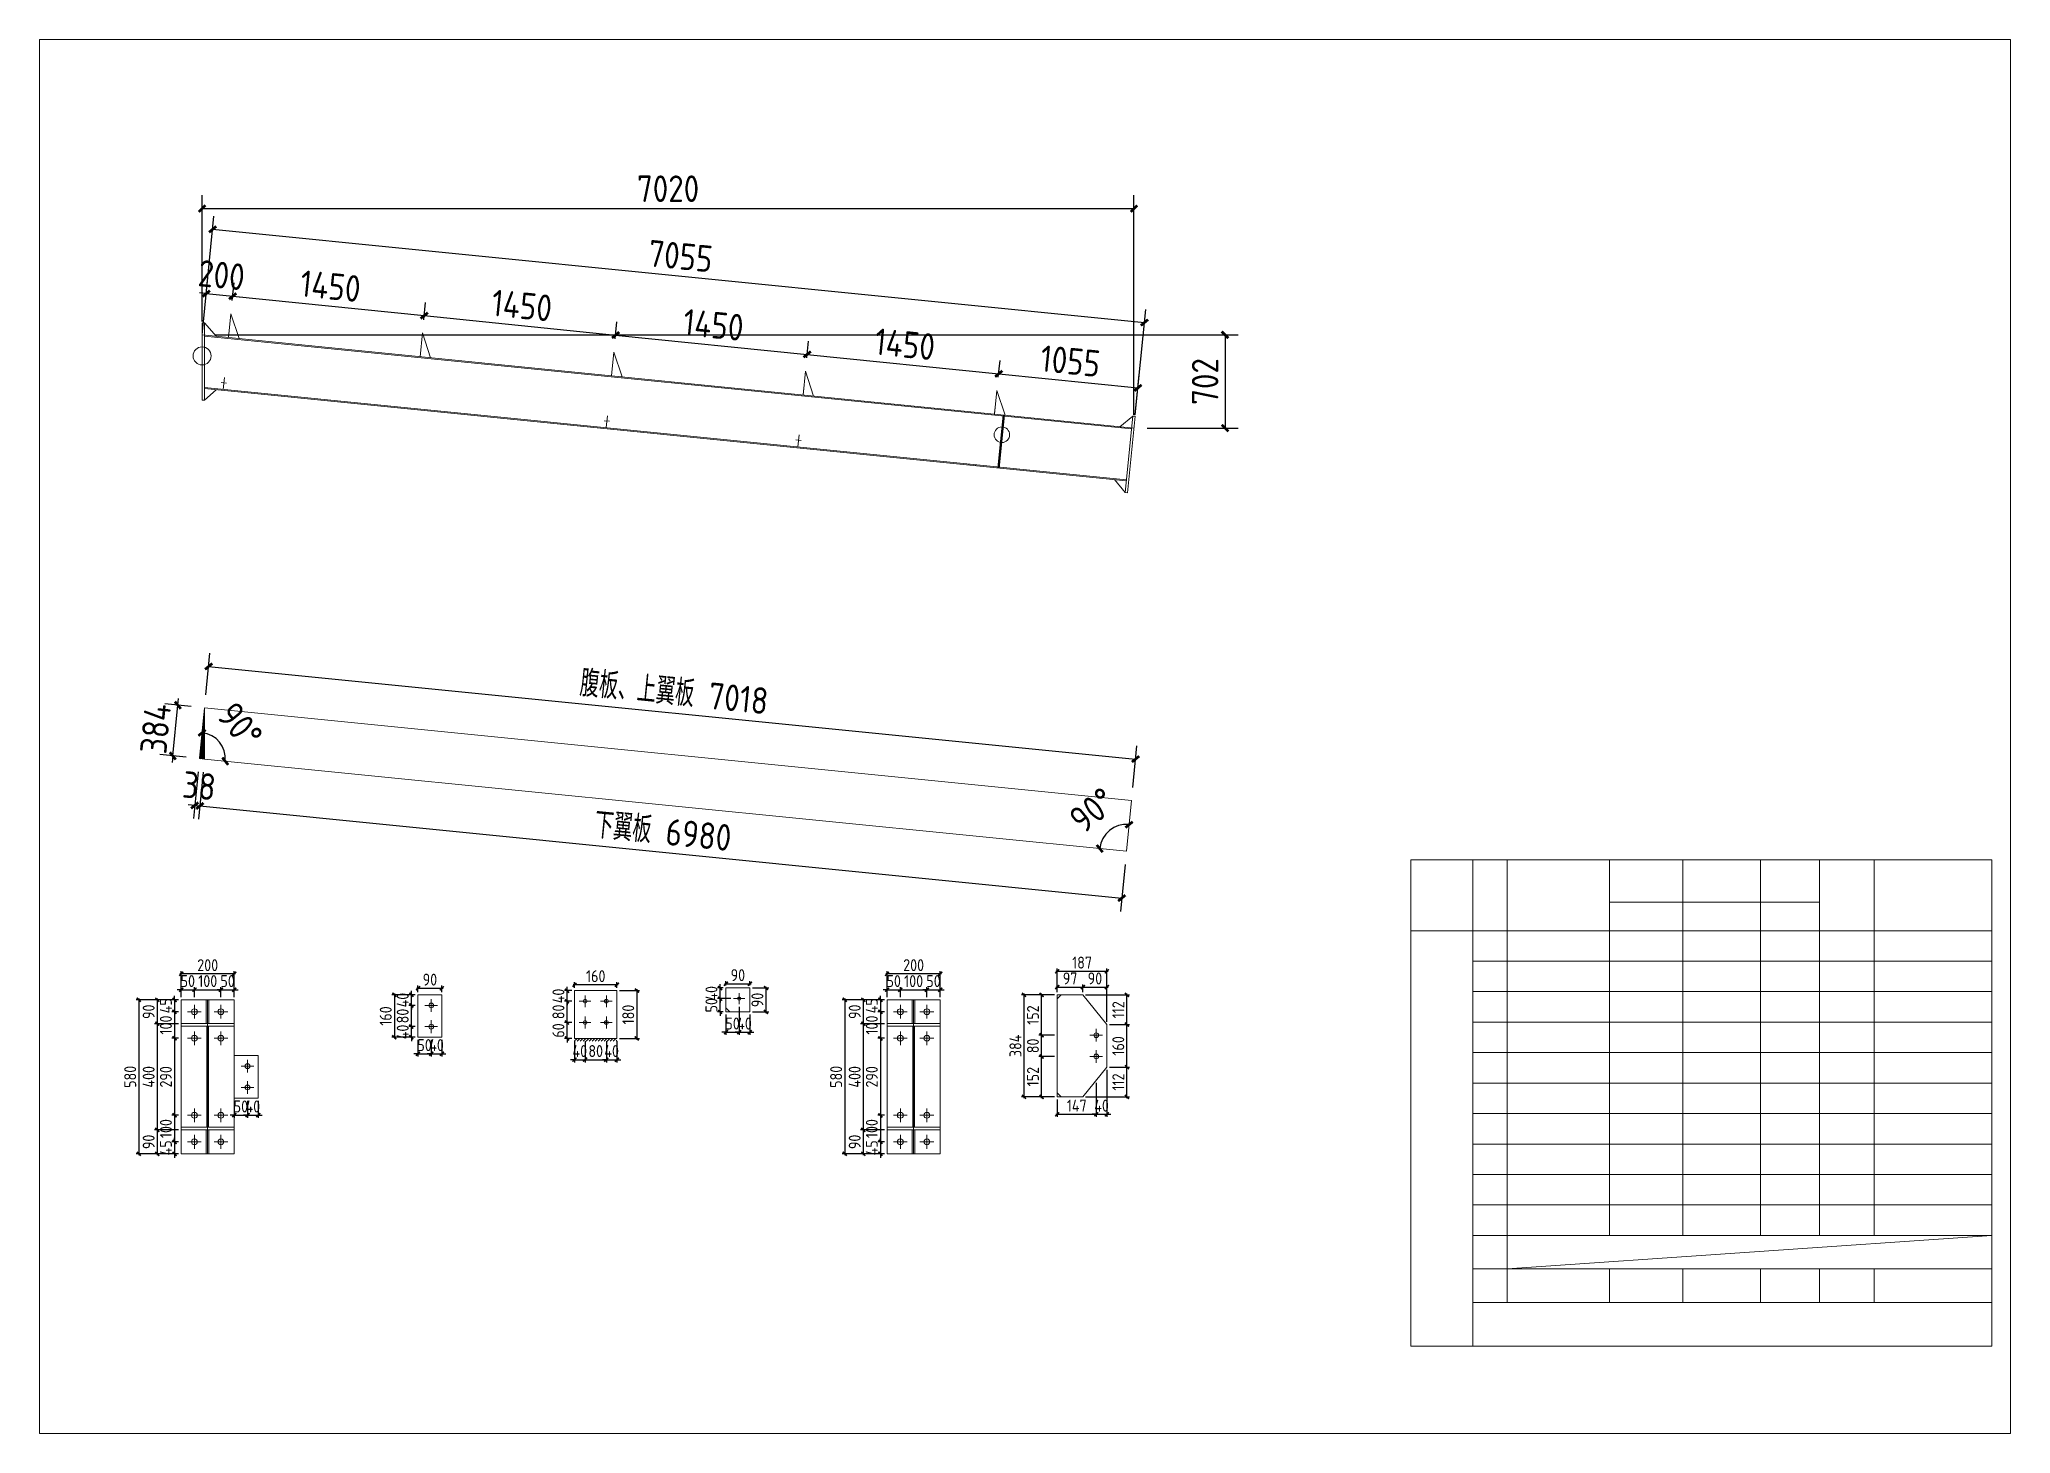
# Model space of a CAD drawing. Extents: x 485428 to 797698, y 56414 to 211814.
# Drawn here: x 718888 to 733738, y 102614 to 113114 of the extents above; entities that cross this region are included whole.
import ezdxf

# ---------------------------------------------------------------- set-up
doc = ezdxf.new("R2010")
doc.units = 0
doc.header["$LTSCALE"] = 1000
doc.header["$MEASUREMENT"] = 0
doc.layers.add('钢架', color=7, linetype='Continuous', lineweight=25)
doc.styles.get("Standard").update_dxf_attribs({"font": 'gbenor.shx', "bigfont": 'gbcbig.shx'})
doc.dimstyles.get("Standard").update_dxf_attribs({"dimscale": 100, "dimtxt": 2, "dimasz": 0.4, "dimexe": 0.5, "dimexo": 1, "dimgap": 0.5, "dimtad": 1, "dimdec": 0, "dimzin": 0, "dimdsep": 46, "dimtxsty": 'Standard', "dimblk": 'ARCHTICK', "dimcen": 0.09, "dimadec": 0, "dimazin": 0, "dimtfac": 1, "dimtdec": 0, "dimtix": 1, "dimtmove": 2, "dimatfit": 3, "dimfxl": 1, "dimtolj": 1, "dimtzin": 0, "dimarcsym": 0})

msp = doc.modelspace()

# ---------------------------------------------------------------- blocks, each defined once
blk = doc.blocks.new('_ArchTick')
at = {"color": 0, "linetype": 'ByBlock', "const_width": 0.4}
blk.add_lwpolyline([(-0.5, -0.5), (0.5, 0.5)], dxfattribs=at)
blk = doc.blocks.new('*D1889')
at = {"color": 3, "lineweight": -2}
for p, q in [((720142, 111167), (720155, 111300)), ((720341, 111147), (720354, 111280)), ((720145, 111200), (720095, 111205)), ((720145, 111200), (720344, 111180)), ((720344, 111180), (720394, 111175))]:
    blk.add_line(p, q, dxfattribs=at)
at = {"layer": 'Defpoints', "color": 0}
for p in [(720344, 111180), (720132, 111068), (720331, 111048)]:
    blk.add_point(p, dxfattribs=at)
at = {"color": 3, "lineweight": -2, "xscale": 50, "yscale": 50, "zscale": 50}
for p, rotation in [((720145, 111200), 354.2225783568036), ((720344, 111180), 174.2225783568036)]:
    blk.add_blockref('_ArchTick', p, dxfattribs=dict(at, rotation=rotation))
at = {"color": 0, "lineweight": 15, "insert": (720260, 111339), "char_height": 200, "attachment_point": 5, "rotation": 354.2226}
blk.add_mtext('\\A1;200', dxfattribs=at)
blk = doc.blocks.new('*D1890')
at = {"color": 3, "lineweight": -2}
for p, q in [((720341, 111147), (720354, 111280)), ((720344, 111180), (721787, 111034)), ((721784, 111003), (721797, 111134))]:
    blk.add_line(p, q, dxfattribs=at)
at = {"layer": 'Defpoints', "color": 0}
for p in [(720331, 111048), (721787, 111034), (721774, 110904)]:
    blk.add_point(p, dxfattribs=at)
at = {"color": 3, "lineweight": -2, "xscale": 50, "yscale": 50, "zscale": 50}
for p, rotation in [((720344, 111180), 174.2225783567124), ((721787, 111034), 354.2225783567125)]:
    blk.add_blockref('_ArchTick', p, dxfattribs=dict(at, rotation=rotation))
at = {"color": 0, "lineweight": 15, "insert": (721081, 111256), "char_height": 200, "attachment_point": 5, "rotation": 354.2226}
blk.add_mtext('\\A1;1450', dxfattribs=at)
blk = doc.blocks.new('*D1891')
at = {"color": 3, "lineweight": -2}
for p, q in [((721784, 111003), (721797, 111134)), ((721787, 111034), (723229, 110888)), ((723226, 110859), (723239, 110988))]:
    blk.add_line(p, q, dxfattribs=at)
at = {"layer": 'Defpoints', "color": 0}
for p in [(721774, 110904), (723229, 110888), (723216, 110759)]:
    blk.add_point(p, dxfattribs=at)
at = {"color": 3, "lineweight": -2, "xscale": 50, "yscale": 50, "zscale": 50}
for p, rotation in [((721787, 111034), 174.2225783567124), ((723229, 110888), 354.2225783567125)]:
    blk.add_blockref('_ArchTick', p, dxfattribs=dict(at, rotation=rotation))
at = {"color": 0, "lineweight": 15, "insert": (722523, 111110), "char_height": 200, "attachment_point": 5, "rotation": 354.2226}
blk.add_mtext('\\A1;1450', dxfattribs=at)
blk = doc.blocks.new('*D1892')
at = {"color": 3, "lineweight": -2}
for p, q in [((723226, 110859), (723239, 110988)), ((723229, 110888), (724672, 110742)), ((724669, 110715), (724682, 110842))]:
    blk.add_line(p, q, dxfattribs=at)
at = {"layer": 'Defpoints', "color": 0}
for p in [(723216, 110759), (724672, 110742), (724659, 110615)]:
    blk.add_point(p, dxfattribs=at)
at = {"color": 3, "lineweight": -2, "xscale": 50, "yscale": 50, "zscale": 50}
for p, rotation in [((723229, 110888), 174.2225783567124), ((724672, 110742), 354.2225783567125)]:
    blk.add_blockref('_ArchTick', p, dxfattribs=dict(at, rotation=rotation))
at = {"color": 0, "lineweight": 15, "insert": (723966, 110964), "char_height": 200, "attachment_point": 5, "rotation": 354.2226}
blk.add_mtext('\\A1;1450', dxfattribs=at)
blk = doc.blocks.new('*D1893')
at = {"color": 3, "lineweight": -2}
for p, q in [((724669, 110715), (724682, 110842)), ((724672, 110742), (726115, 110596)), ((726112, 110570), (726125, 110696))]:
    blk.add_line(p, q, dxfattribs=at)
at = {"layer": 'Defpoints', "color": 0}
for p in [(724659, 110615), (726115, 110596), (726102, 110471)]:
    blk.add_point(p, dxfattribs=at)
at = {"color": 3, "lineweight": -2, "xscale": 50, "yscale": 50, "zscale": 50}
for p, rotation in [((724672, 110742), 174.2225783567124), ((726115, 110596), 354.2225783567125)]:
    blk.add_blockref('_ArchTick', p, dxfattribs=dict(at, rotation=rotation))
at = {"color": 0, "lineweight": 15, "insert": (725408, 110818), "char_height": 200, "attachment_point": 5, "rotation": 354.2226}
blk.add_mtext('\\A1;1450', dxfattribs=at)
blk = doc.blocks.new('*D1894')
at = {"color": 3, "lineweight": -2}
for p, q in [((726112, 110570), (726125, 110696)), ((726115, 110596), (727164, 110490)), ((727144, 110286), (727174, 110590))]:
    blk.add_line(p, q, dxfattribs=at)
at = {"layer": 'Defpoints', "color": 0}
for p in [(727164, 110490), (726102, 110471), (727134, 110187)]:
    blk.add_point(p, dxfattribs=at)
at = {"color": 3, "lineweight": -2, "xscale": 50, "yscale": 50, "zscale": 50}
for p, rotation in [((726115, 110596), 174.2225783567124), ((727164, 110490), 354.2225783567125)]:
    blk.add_blockref('_ArchTick', p, dxfattribs=dict(at, rotation=rotation))
at = {"color": 0, "lineweight": 15, "insert": (726655, 110692), "char_height": 200, "attachment_point": 5, "rotation": 354.2226}
blk.add_mtext('\\A1;1055', dxfattribs=at)
blk = doc.blocks.new('*D1895')
at = {"color": 3, "lineweight": -2}
for p, q in [((720124, 110988), (720203, 111783)), ((720193, 111684), (727213, 110982)), ((727144, 110286), (727223, 111081))]:
    blk.add_line(p, q, dxfattribs=at)
at = {"layer": 'Defpoints', "color": 0}
for p in [(727213, 110982), (720114, 110889), (727134, 110187)]:
    blk.add_point(p, dxfattribs=at)
at = {"color": 3, "lineweight": -2, "xscale": 50, "yscale": 50, "zscale": 50}
for p, rotation in [((720193, 111684), 174.2894068624965), ((727213, 110982), 354.2894068624964)]:
    blk.add_blockref('_ArchTick', p, dxfattribs=dict(at, rotation=rotation))
at = {"color": 0, "lineweight": 15, "insert": (723718, 111482), "char_height": 200, "attachment_point": 5, "rotation": 354.2894}
blk.add_mtext('\\A1;7055', dxfattribs=at)
blk = doc.blocks.new('*D1848')
at = {"color": 3, "lineweight": -2}
for p, q in [((720214, 110889), (727920, 110889)), ((727820, 110889), (727820, 110187)), ((727234, 110187), (727920, 110187))]:
    blk.add_line(p, q, dxfattribs=at)
at = {"layer": 'Defpoints', "color": 0}
for p in [(720114, 110889), (727134, 110187), (727820, 110187)]:
    blk.add_point(p, dxfattribs=at)
at = {"color": 3, "lineweight": -2, "xscale": 50, "yscale": 50, "zscale": 50}
for p, rotation in [((727820, 110889), 90), ((727820, 110187), 270)]:
    blk.add_blockref('_ArchTick', p, dxfattribs=dict(at, rotation=rotation))
at = {"color": 0, "lineweight": 15, "insert": (727670, 110538), "char_height": 200, "attachment_point": 5, "rotation": 90}
blk.add_mtext('\\A1;702', dxfattribs=at)
blk = doc.blocks.new('*D1849')
at = {"color": 3, "lineweight": -2}
for p, q in [((720114, 110989), (720114, 111940)), ((720114, 111840), (727134, 111840)), ((727134, 110287), (727134, 111940))]:
    blk.add_line(p, q, dxfattribs=at)
at = {"layer": 'Defpoints', "color": 0}
for p in [(727134, 111840), (720114, 110889), (727134, 110187)]:
    blk.add_point(p, dxfattribs=at)
at = {"color": 3, "lineweight": -2, "xscale": 50, "yscale": 50, "zscale": 50, "rotation": 180}
blk.add_blockref('_ArchTick', (720114, 111840), dxfattribs=at)
at = {"color": 3, "lineweight": -2, "xscale": 50, "yscale": 50, "zscale": 50}
blk.add_blockref('_ArchTick', (727134, 111840), dxfattribs=at)
at = {"color": 0, "lineweight": 15, "insert": (723624, 111990), "char_height": 200, "attachment_point": 5}
blk.add_mtext('\\A1;7020', dxfattribs=at)
blk = doc.blocks.new('*D1896')
at = {"color": 0, "lineweight": -2}
blk.add_arc((720094, 107698), 195, 354.2894, 84.2894, dxfattribs=at)
at = {"layer": 'Defpoints', "color": 0}
for p in [(720132, 108080), (720094, 107698), (720132, 107694), (720271, 107778), (727077, 107000)]:
    blk.add_point(p, dxfattribs=at)
at = {"color": 0, "lineweight": -2, "xscale": 50, "yscale": 50, "zscale": 50}
for p, rotation in [((720113, 107892), 174.2894068625042), ((720288, 107678), 264.2894068624992)]:
    blk.add_blockref('_ArchTick', p, dxfattribs=dict(at, rotation=rotation))
at = {"color": 0, "lineweight": 15, "insert": (720399, 107948), "char_height": 200, "attachment_point": 5, "rotation": 309.2894}
blk.add_mtext('\\A1;90°', dxfattribs=at)
blk = doc.blocks.new('*D1897')
at = {"color": 3, "lineweight": -2}
for p, q in [((720142, 108179), (720173, 108491)), ((720163, 108392), (727146, 107694)), ((727125, 107481), (727156, 107793))]:
    blk.add_line(p, q, dxfattribs=at)
at = {"layer": 'Defpoints', "color": 0}
for p in [(720132, 108080), (727146, 107694), (727115, 107382)]:
    blk.add_point(p, dxfattribs=at)
at = {"color": 3, "lineweight": -2, "xscale": 50, "yscale": 50, "zscale": 50}
for p, rotation in [((720163, 108392), 174.2894068625007), ((727146, 107694), 354.2894068625007)]:
    blk.add_blockref('_ArchTick', p, dxfattribs=dict(at, rotation=rotation))
at = {"color": 0, "lineweight": 15, "insert": (723670, 108199), "char_height": 200, "attachment_point": 5, "rotation": 354.2894}
blk.add_mtext('\\A1;腹板、上翼板 7018', dxfattribs=at)
blk = doc.blocks.new('*D1898')
at = {"color": 3, "lineweight": -2}
for p, q in [((720084, 107598), (720048, 107246)), ((720122, 107595), (720087, 107242)), ((720058, 107345), (720009, 107350)), ((720058, 107345), (720097, 107341)), ((720097, 107341), (720146, 107336))]:
    blk.add_line(p, q, dxfattribs=at)
at = {"layer": 'Defpoints', "color": 0}
for p in [(720094, 107698), (720132, 107694), (720097, 107341)]:
    blk.add_point(p, dxfattribs=at)
at = {"color": 3, "lineweight": -2, "xscale": 50, "yscale": 50, "zscale": 50}
for p, rotation in [((720058, 107345), 354.2894068624398), ((720097, 107341), 174.2894068624399)]:
    blk.add_blockref('_ArchTick', p, dxfattribs=dict(at, rotation=rotation))
at = {"color": 0, "lineweight": 15, "insert": (720092, 107493), "char_height": 200, "attachment_point": 5, "rotation": 354.2894}
blk.add_mtext('\\A1;38', dxfattribs=at)
blk = doc.blocks.new('*D1899')
at = {"color": 3, "lineweight": -2}
for p, q in [((720122, 107595), (720087, 107242)), ((720097, 107341), (727042, 106647)), ((727067, 106900), (727032, 106547))]:
    blk.add_line(p, q, dxfattribs=at)
at = {"layer": 'Defpoints', "color": 0}
for p in [(720132, 107694), (727077, 107000), (727042, 106647)]:
    blk.add_point(p, dxfattribs=at)
at = {"color": 3, "lineweight": -2, "xscale": 50, "yscale": 50, "zscale": 50}
for p, rotation in [((720097, 107341), 174.2894068624241), ((727042, 106647), 354.2894068624241)]:
    blk.add_blockref('_ArchTick', p, dxfattribs=dict(at, rotation=rotation))
at = {"color": 0, "lineweight": 15, "insert": (723585, 107150), "char_height": 200, "attachment_point": 5, "rotation": 354.2894}
blk.add_mtext('\\A1;下翼板 6980', dxfattribs=at)
blk = doc.blocks.new('*D1900')
at = {"color": 3, "lineweight": -2}
for p, q in [((720032, 108090), (719832, 108110)), ((719931, 108100), (719936, 108150)), ((719893, 107718), (719931, 108100)), ((719994, 107708), (719794, 107728)), ((719893, 107718), (719888, 107668))]:
    blk.add_line(p, q, dxfattribs=at)
at = {"layer": 'Defpoints', "color": 0}
for p in [(719931, 108100), (720132, 108080), (720094, 107698)]:
    blk.add_point(p, dxfattribs=at)
at = {"color": 3, "lineweight": -2, "xscale": 50, "yscale": 50, "zscale": 50}
for p, rotation in [((719931, 108100), 264.2894068625095), ((719893, 107718), 84.28940686250944)]:
    blk.add_blockref('_ArchTick', p, dxfattribs=dict(at, rotation=rotation))
at = {"color": 0, "lineweight": 15, "insert": (719763, 107924), "char_height": 200, "attachment_point": 5, "rotation": 84.2894}
blk.add_mtext('\\A1;384', dxfattribs=at)
blk = doc.blocks.new('*D1850')
at = {"color": 3, "lineweight": -2}
for p, q in [((719956, 105957), (719926, 105957)), ((719956, 105901), (719956, 105977)), ((719956, 105957), (720056, 105957)), ((720056, 105901), (720056, 105977)), ((720056, 105957), (720086, 105957))]:
    blk.add_line(p, q, dxfattribs=at)
at = {"layer": 'Defpoints', "color": 0}
for p in [(719956, 105881), (720056, 105957), (720056, 105881)]:
    blk.add_point(p, dxfattribs=at)
at = {"color": 3, "lineweight": -2, "xscale": 30, "yscale": 30, "zscale": 30}
blk.add_blockref('_ArchTick', (719956, 105957), dxfattribs=at)
at = {"color": 3, "lineweight": -2, "xscale": 30, "yscale": 30, "zscale": 30, "rotation": 180}
blk.add_blockref('_ArchTick', (720056, 105957), dxfattribs=at)
at = {"color": 0, "lineweight": 15, "insert": (720006, 106022), "char_height": 90, "attachment_point": 5}
blk.add_mtext('\\A1;50', dxfattribs=at)
blk = doc.blocks.new('*D1826')
at = {"color": 3, "lineweight": -2}
for p, q in [((720046, 105957), (720266, 105957)), ((720056, 105901), (720056, 105977)), ((720256, 105901), (720256, 105977))]:
    blk.add_line(p, q, dxfattribs=at)
at = {"layer": 'Defpoints', "color": 0}
for p in [(720056, 105881), (720256, 105957), (720256, 105881)]:
    blk.add_point(p, dxfattribs=at)
at = {"color": 3, "lineweight": -2, "xscale": 30, "yscale": 30, "zscale": 30, "rotation": 180}
blk.add_blockref('_ArchTick', (720056, 105957), dxfattribs=at)
at = {"color": 3, "lineweight": -2, "xscale": 30, "yscale": 30, "zscale": 30}
blk.add_blockref('_ArchTick', (720256, 105957), dxfattribs=at)
at = {"color": 0, "lineweight": 15, "insert": (720156, 106022), "char_height": 90, "attachment_point": 5}
blk.add_mtext('\\A1;100', dxfattribs=at)
blk = doc.blocks.new('*D1851')
at = {"color": 3, "lineweight": -2}
for p, q in [((720256, 105957), (720226, 105957)), ((720256, 105901), (720256, 105977)), ((720256, 105957), (720356, 105957)), ((720356, 105901), (720356, 105977)), ((720356, 105957), (720386, 105957))]:
    blk.add_line(p, q, dxfattribs=at)
at = {"layer": 'Defpoints', "color": 0}
for p in [(720256, 105881), (720356, 105957), (720356, 105881)]:
    blk.add_point(p, dxfattribs=at)
at = {"color": 3, "lineweight": -2, "xscale": 30, "yscale": 30, "zscale": 30}
blk.add_blockref('_ArchTick', (720256, 105957), dxfattribs=at)
at = {"color": 3, "lineweight": -2, "xscale": 30, "yscale": 30, "zscale": 30, "rotation": 180}
blk.add_blockref('_ArchTick', (720356, 105957), dxfattribs=at)
at = {"color": 0, "lineweight": 15, "insert": (720306, 106022), "char_height": 90, "attachment_point": 5}
blk.add_mtext('\\A1;50', dxfattribs=at)
blk = doc.blocks.new('*D1827')
at = {"color": 3, "lineweight": -2}
for p, q in [((719936, 105881), (719886, 105881)), ((719906, 105881), (719906, 105911)), ((719906, 105881), (719906, 105791)), ((719936, 105791), (719886, 105791)), ((719906, 105791), (719906, 105761))]:
    blk.add_line(p, q, dxfattribs=at)
at = {"layer": 'Defpoints', "color": 0}
for p in [(719956, 105881), (719906, 105791), (719956, 105791)]:
    blk.add_point(p, dxfattribs=at)
at = {"color": 3, "lineweight": -2, "xscale": 30, "yscale": 30, "zscale": 30}
for p, rotation in [((719906, 105881), 270), ((719906, 105791), 90)]:
    blk.add_blockref('_ArchTick', p, dxfattribs=dict(at, rotation=rotation))
at = {"color": 0, "lineweight": 15, "insert": (719841, 105836), "char_height": 90, "attachment_point": 5, "rotation": 90}
blk.add_mtext('\\A1;45', dxfattribs=at)
blk = doc.blocks.new('*D1828')
at = {"color": 3, "lineweight": -2}
for p, q in [((719936, 105791), (719886, 105791)), ((719906, 105801), (719906, 105581)), ((719936, 105591), (719886, 105591))]:
    blk.add_line(p, q, dxfattribs=at)
at = {"layer": 'Defpoints', "color": 0}
for p in [(719956, 105791), (719906, 105591), (719956, 105591)]:
    blk.add_point(p, dxfattribs=at)
at = {"color": 3, "lineweight": -2, "xscale": 30, "yscale": 30, "zscale": 30}
for p, rotation in [((719906, 105791), 90), ((719906, 105591), 270)]:
    blk.add_blockref('_ArchTick', p, dxfattribs=dict(at, rotation=rotation))
at = {"color": 0, "lineweight": 15, "insert": (719841, 105691), "char_height": 90, "attachment_point": 5, "rotation": 90}
blk.add_mtext('\\A1;100', dxfattribs=at)
blk = doc.blocks.new('*D1829')
at = {"color": 3, "lineweight": -2}
for p, q in [((719936, 105591), (719886, 105591)), ((719906, 105601), (719906, 105001)), ((719936, 105011), (719886, 105011))]:
    blk.add_line(p, q, dxfattribs=at)
at = {"layer": 'Defpoints', "color": 0}
for p in [(719956, 105591), (719906, 105011), (719956, 105011)]:
    blk.add_point(p, dxfattribs=at)
at = {"color": 3, "lineweight": -2, "xscale": 30, "yscale": 30, "zscale": 30}
for p, rotation in [((719906, 105591), 90), ((719906, 105011), 270)]:
    blk.add_blockref('_ArchTick', p, dxfattribs=dict(at, rotation=rotation))
at = {"color": 0, "lineweight": 15, "insert": (719841, 105301), "char_height": 90, "attachment_point": 5, "rotation": 90}
blk.add_mtext('\\A1;290', dxfattribs=at)
blk = doc.blocks.new('*D1830')
at = {"color": 3, "lineweight": -2}
for p, q in [((719936, 105011), (719886, 105011)), ((719906, 105021), (719906, 104801)), ((719936, 104811), (719886, 104811))]:
    blk.add_line(p, q, dxfattribs=at)
at = {"layer": 'Defpoints', "color": 0}
for p in [(719956, 105011), (719906, 104811), (719956, 104811)]:
    blk.add_point(p, dxfattribs=at)
at = {"color": 3, "lineweight": -2, "xscale": 30, "yscale": 30, "zscale": 30}
for p, rotation in [((719906, 105011), 90), ((719906, 104811), 270)]:
    blk.add_blockref('_ArchTick', p, dxfattribs=dict(at, rotation=rotation))
at = {"color": 0, "lineweight": 15, "insert": (719841, 104911), "char_height": 90, "attachment_point": 5, "rotation": 90}
blk.add_mtext('\\A1;100', dxfattribs=at)
blk = doc.blocks.new('*D1831')
at = {"color": 3, "lineweight": -2}
for p, q in [((719906, 104811), (719906, 104841)), ((719936, 104811), (719886, 104811)), ((719936, 104721), (719886, 104721)), ((719906, 104811), (719906, 104721)), ((719906, 104721), (719906, 104691))]:
    blk.add_line(p, q, dxfattribs=at)
at = {"layer": 'Defpoints', "color": 0}
for p in [(719906, 104721), (719956, 104811), (719956, 104721)]:
    blk.add_point(p, dxfattribs=at)
at = {"color": 3, "lineweight": -2, "xscale": 30, "yscale": 30, "zscale": 30}
for p, rotation in [((719906, 104811), 270), ((719906, 104721), 90)]:
    blk.add_blockref('_ArchTick', p, dxfattribs=dict(at, rotation=rotation))
at = {"color": 0, "lineweight": 15, "insert": (719841, 104766), "char_height": 90, "attachment_point": 5, "rotation": 90}
blk.add_mtext('\\A1;45', dxfattribs=at)
blk = doc.blocks.new('*D1852')
at = {"color": 3, "lineweight": -2}
for p, q in [((719936, 105881), (719756, 105881)), ((719776, 105891), (719776, 105691)), ((719936, 105701), (719756, 105701))]:
    blk.add_line(p, q, dxfattribs=at)
at = {"layer": 'Defpoints', "color": 0}
for p in [(719956, 105881), (719776, 105701), (719956, 105701)]:
    blk.add_point(p, dxfattribs=at)
at = {"color": 3, "lineweight": -2, "xscale": 30, "yscale": 30, "zscale": 30}
for p, rotation in [((719776, 105881), 90), ((719776, 105701), 270)]:
    blk.add_blockref('_ArchTick', p, dxfattribs=dict(at, rotation=rotation))
at = {"color": 0, "lineweight": 15, "insert": (719711, 105791), "char_height": 90, "attachment_point": 5, "rotation": 90}
blk.add_mtext('\\A1;90', dxfattribs=at)
blk = doc.blocks.new('*D1853')
at = {"color": 3, "lineweight": -2}
for p, q in [((719936, 105701), (719756, 105701)), ((719776, 105711), (719776, 104891)), ((719936, 104901), (719756, 104901))]:
    blk.add_line(p, q, dxfattribs=at)
at = {"layer": 'Defpoints', "color": 0}
for p in [(719956, 105701), (719776, 104901), (719956, 104901)]:
    blk.add_point(p, dxfattribs=at)
at = {"color": 3, "lineweight": -2, "xscale": 30, "yscale": 30, "zscale": 30}
for p, rotation in [((719776, 105701), 90), ((719776, 104901), 270)]:
    blk.add_blockref('_ArchTick', p, dxfattribs=dict(at, rotation=rotation))
at = {"color": 0, "lineweight": 15, "insert": (719711, 105301), "char_height": 90, "attachment_point": 5, "rotation": 90}
blk.add_mtext('\\A1;400', dxfattribs=at)
blk = doc.blocks.new('*D1854')
at = {"color": 3, "lineweight": -2}
for p, q in [((719936, 104901), (719756, 104901)), ((719776, 104911), (719776, 104711)), ((719936, 104721), (719756, 104721))]:
    blk.add_line(p, q, dxfattribs=at)
at = {"layer": 'Defpoints', "color": 0}
for p in [(719956, 104901), (719776, 104721), (719956, 104721)]:
    blk.add_point(p, dxfattribs=at)
at = {"color": 3, "lineweight": -2, "xscale": 30, "yscale": 30, "zscale": 30}
for p, rotation in [((719776, 104901), 90), ((719776, 104721), 270)]:
    blk.add_blockref('_ArchTick', p, dxfattribs=dict(at, rotation=rotation))
at = {"color": 0, "lineweight": 15, "insert": (719711, 104811), "char_height": 90, "attachment_point": 5, "rotation": 90}
blk.add_mtext('\\A1;90', dxfattribs=at)
blk = doc.blocks.new('*D1855')
at = {"color": 3, "lineweight": -2}
for p, q in [((719936, 105881), (719617, 105881)), ((719637, 105891), (719637, 104711)), ((719936, 104721), (719617, 104721))]:
    blk.add_line(p, q, dxfattribs=at)
at = {"layer": 'Defpoints', "color": 0}
for p in [(719956, 105881), (719637, 104721), (719956, 104721)]:
    blk.add_point(p, dxfattribs=at)
at = {"color": 3, "lineweight": -2, "xscale": 30, "yscale": 30, "zscale": 30}
for p, rotation in [((719637, 105881), 90), ((719637, 104721), 270)]:
    blk.add_blockref('_ArchTick', p, dxfattribs=dict(at, rotation=rotation))
at = {"color": 0, "lineweight": 15, "insert": (719572, 105301), "char_height": 90, "attachment_point": 5, "rotation": 90}
blk.add_mtext('\\A1;580', dxfattribs=at)
blk = doc.blocks.new('*D1856')
at = {"color": 3, "lineweight": -2}
for p, q in [((720366, 106077), (719946, 106077)), ((719956, 105901), (719956, 106097)), ((720356, 105901), (720356, 106097))]:
    blk.add_line(p, q, dxfattribs=at)
at = {"layer": 'Defpoints', "color": 0}
for p in [(719956, 106077), (719956, 105881), (720356, 105881)]:
    blk.add_point(p, dxfattribs=at)
at = {"color": 3, "lineweight": -2, "xscale": 30, "yscale": 30, "zscale": 30, "rotation": 180}
blk.add_blockref('_ArchTick', (719956, 106077), dxfattribs=at)
at = {"color": 3, "lineweight": -2, "xscale": 30, "yscale": 30, "zscale": 30}
blk.add_blockref('_ArchTick', (720356, 106077), dxfattribs=at)
at = {"color": 0, "lineweight": 15, "insert": (720156, 106142), "char_height": 90, "attachment_point": 5}
blk.add_mtext('\\A1;200', dxfattribs=at)
blk = doc.blocks.new('*D1857')
at = {"color": 3, "lineweight": -2}
for p, q in [((721720, 105679), (721670, 105679)), ((721720, 105599), (721670, 105599)), ((721690, 105679), (721690, 105709)), ((721690, 105599), (721690, 105679)), ((721690, 105599), (721690, 105569))]:
    blk.add_line(p, q, dxfattribs=at)
at = {"layer": 'Defpoints', "color": 0}
for p in [(721690, 105679), (721740, 105679), (721740, 105599)]:
    blk.add_point(p, dxfattribs=at)
at = {"color": 3, "lineweight": -2, "xscale": 30, "yscale": 30, "zscale": 30}
for p, rotation in [((721690, 105679), 270), ((721690, 105599), 90)]:
    blk.add_blockref('_ArchTick', p, dxfattribs=dict(at, rotation=rotation))
at = {"color": 0, "lineweight": 15, "insert": (721625, 105639), "char_height": 90, "attachment_point": 5, "rotation": 90}
blk.add_mtext('\\A1;40', dxfattribs=at)
blk = doc.blocks.new('*D1832')
at = {"color": 3, "lineweight": -2}
for p, q in [((721720, 105839), (721670, 105839)), ((721690, 105669), (721690, 105849)), ((721720, 105679), (721670, 105679))]:
    blk.add_line(p, q, dxfattribs=at)
at = {"layer": 'Defpoints', "color": 0}
for p in [(721690, 105839), (721740, 105839), (721740, 105679)]:
    blk.add_point(p, dxfattribs=at)
at = {"color": 3, "lineweight": -2, "xscale": 30, "yscale": 30, "zscale": 30}
for p, rotation in [((721690, 105839), 90), ((721690, 105679), 270)]:
    blk.add_blockref('_ArchTick', p, dxfattribs=dict(at, rotation=rotation))
at = {"color": 0, "lineweight": 15, "insert": (721625, 105759), "char_height": 90, "attachment_point": 5, "rotation": 90}
blk.add_mtext('\\A1;80', dxfattribs=at)
blk = doc.blocks.new('*D1858')
at = {"color": 3, "lineweight": -2}
for p, q in [((721720, 105919), (721670, 105919)), ((721690, 105919), (721690, 105949)), ((721690, 105839), (721690, 105919)), ((721720, 105839), (721670, 105839)), ((721690, 105839), (721690, 105809))]:
    blk.add_line(p, q, dxfattribs=at)
at = {"layer": 'Defpoints', "color": 0}
for p in [(721690, 105919), (721740, 105919), (721740, 105839)]:
    blk.add_point(p, dxfattribs=at)
at = {"color": 3, "lineweight": -2, "xscale": 30, "yscale": 30, "zscale": 30}
for p, rotation in [((721690, 105919), 270), ((721690, 105839), 90)]:
    blk.add_blockref('_ArchTick', p, dxfattribs=dict(at, rotation=rotation))
at = {"color": 0, "lineweight": 15, "insert": (721625, 105879), "char_height": 90, "attachment_point": 5, "rotation": 90}
blk.add_mtext('\\A1;40', dxfattribs=at)
blk = doc.blocks.new('*D1833')
at = {"color": 3, "lineweight": -2}
for p, q in [((721740, 105475), (721710, 105475)), ((721740, 105579), (721740, 105455)), ((721740, 105475), (721840, 105475)), ((721840, 105579), (721840, 105455)), ((721840, 105475), (721870, 105475))]:
    blk.add_line(p, q, dxfattribs=at)
at = {"layer": 'Defpoints', "color": 0}
for p in [(721740, 105599), (721840, 105599), (721840, 105475)]:
    blk.add_point(p, dxfattribs=at)
at = {"color": 3, "lineweight": -2, "xscale": 30, "yscale": 30, "zscale": 30}
blk.add_blockref('_ArchTick', (721740, 105475), dxfattribs=at)
at = {"color": 3, "lineweight": -2, "xscale": 30, "yscale": 30, "zscale": 30, "rotation": 180}
blk.add_blockref('_ArchTick', (721840, 105475), dxfattribs=at)
at = {"color": 0, "lineweight": 15, "insert": (721790, 105540), "char_height": 90, "attachment_point": 5}
blk.add_mtext('\\A1;50', dxfattribs=at)
blk = doc.blocks.new('*D1859')
at = {"color": 3, "lineweight": -2}
for p, q in [((721840, 105475), (721810, 105475)), ((721840, 105579), (721840, 105455)), ((721840, 105475), (721920, 105475)), ((721920, 105579), (721920, 105455)), ((721920, 105475), (721950, 105475))]:
    blk.add_line(p, q, dxfattribs=at)
at = {"layer": 'Defpoints', "color": 0}
for p in [(721840, 105599), (721920, 105599), (721920, 105475)]:
    blk.add_point(p, dxfattribs=at)
at = {"color": 3, "lineweight": -2, "xscale": 30, "yscale": 30, "zscale": 30}
blk.add_blockref('_ArchTick', (721840, 105475), dxfattribs=at)
at = {"color": 3, "lineweight": -2, "xscale": 30, "yscale": 30, "zscale": 30, "rotation": 180}
blk.add_blockref('_ArchTick', (721920, 105475), dxfattribs=at)
at = {"color": 0, "lineweight": 15, "insert": (721880, 105540), "char_height": 90, "attachment_point": 5}
blk.add_mtext('\\A1;40', dxfattribs=at)
blk = doc.blocks.new('*D1860')
at = {"color": 3, "lineweight": -2}
for p, q in [((721720, 105919), (721542, 105919)), ((721562, 105929), (721562, 105589)), ((721720, 105599), (721542, 105599))]:
    blk.add_line(p, q, dxfattribs=at)
at = {"layer": 'Defpoints', "color": 0}
for p in [(721740, 105919), (721562, 105599), (721740, 105599)]:
    blk.add_point(p, dxfattribs=at)
at = {"color": 3, "lineweight": -2, "xscale": 30, "yscale": 30, "zscale": 30}
for p, rotation in [((721562, 105919), 90), ((721562, 105599), 270)]:
    blk.add_blockref('_ArchTick', p, dxfattribs=dict(at, rotation=rotation))
at = {"color": 0, "lineweight": 15, "insert": (721497, 105759), "char_height": 90, "attachment_point": 5, "rotation": 90}
blk.add_mtext('\\A1;160', dxfattribs=at)
blk = doc.blocks.new('*D1861')
at = {"color": 3, "lineweight": -2}
for p, q in [((721730, 105968), (721930, 105968)), ((721740, 105939), (721740, 105988)), ((721920, 105939), (721920, 105988))]:
    blk.add_line(p, q, dxfattribs=at)
at = {"layer": 'Defpoints', "color": 0}
for p in [(721740, 105919), (721920, 105968), (721920, 105919)]:
    blk.add_point(p, dxfattribs=at)
at = {"color": 3, "lineweight": -2, "xscale": 30, "yscale": 30, "zscale": 30, "rotation": 180}
blk.add_blockref('_ArchTick', (721740, 105968), dxfattribs=at)
at = {"color": 3, "lineweight": -2, "xscale": 30, "yscale": 30, "zscale": 30}
blk.add_blockref('_ArchTick', (721920, 105968), dxfattribs=at)
at = {"color": 0, "lineweight": 15, "insert": (721830, 106033), "char_height": 90, "attachment_point": 5}
blk.add_mtext('\\A1;90', dxfattribs=at)
blk = doc.blocks.new('*D1862')
at = {"color": 3, "lineweight": -2}
for p, q in [((720356, 105013), (720326, 105013)), ((720356, 105121), (720356, 104993)), ((720356, 105013), (720456, 105013)), ((720456, 105121), (720456, 104993)), ((720456, 105013), (720486, 105013))]:
    blk.add_line(p, q, dxfattribs=at)
at = {"layer": 'Defpoints', "color": 0}
for p in [(720356, 105141), (720456, 105141), (720456, 105013)]:
    blk.add_point(p, dxfattribs=at)
at = {"color": 3, "lineweight": -2, "xscale": 30, "yscale": 30, "zscale": 30}
blk.add_blockref('_ArchTick', (720356, 105013), dxfattribs=at)
at = {"color": 3, "lineweight": -2, "xscale": 30, "yscale": 30, "zscale": 30, "rotation": 180}
blk.add_blockref('_ArchTick', (720456, 105013), dxfattribs=at)
at = {"color": 0, "lineweight": 15, "insert": (720406, 105078), "char_height": 90, "attachment_point": 5}
blk.add_mtext('\\A1;50', dxfattribs=at)
blk = doc.blocks.new('*D1863')
at = {"color": 3, "lineweight": -2}
for p, q in [((720456, 105013), (720426, 105013)), ((720456, 105121), (720456, 104993)), ((720456, 105013), (720536, 105013)), ((720536, 105121), (720536, 104993)), ((720536, 105013), (720566, 105013))]:
    blk.add_line(p, q, dxfattribs=at)
at = {"layer": 'Defpoints', "color": 0}
for p in [(720456, 105141), (720536, 105141), (720536, 105013)]:
    blk.add_point(p, dxfattribs=at)
at = {"color": 3, "lineweight": -2, "xscale": 30, "yscale": 30, "zscale": 30}
blk.add_blockref('_ArchTick', (720456, 105013), dxfattribs=at)
at = {"color": 3, "lineweight": -2, "xscale": 30, "yscale": 30, "zscale": 30, "rotation": 180}
blk.add_blockref('_ArchTick', (720536, 105013), dxfattribs=at)
at = {"color": 0, "lineweight": 15, "insert": (720496, 105078), "char_height": 90, "attachment_point": 5}
blk.add_mtext('\\A1;40', dxfattribs=at)
blk = doc.blocks.new('*D1864')
at = {"color": 3, "lineweight": -2}
for p, q in [((722919, 105570), (722919, 105410)), ((722999, 105570), (722999, 105410)), ((722919, 105430), (722889, 105430)), ((722919, 105430), (722999, 105430)), ((722999, 105430), (723029, 105430))]:
    blk.add_line(p, q, dxfattribs=at)
at = {"layer": 'Defpoints', "color": 0}
for p in [(722919, 105590), (722999, 105590), (722999, 105430)]:
    blk.add_point(p, dxfattribs=at)
at = {"color": 3, "lineweight": -2, "xscale": 30, "yscale": 30, "zscale": 30}
blk.add_blockref('_ArchTick', (722919, 105430), dxfattribs=at)
at = {"color": 3, "lineweight": -2, "xscale": 30, "yscale": 30, "zscale": 30, "rotation": 180}
blk.add_blockref('_ArchTick', (722999, 105430), dxfattribs=at)
at = {"color": 0, "lineweight": 15, "insert": (722959, 105495), "char_height": 90, "attachment_point": 5}
blk.add_mtext('\\A1;40', dxfattribs=at)
blk = doc.blocks.new('*D1834')
at = {"color": 3, "lineweight": -2}
for p, q in [((722999, 105570), (722999, 105410)), ((723159, 105570), (723159, 105410)), ((722989, 105430), (723169, 105430))]:
    blk.add_line(p, q, dxfattribs=at)
at = {"layer": 'Defpoints', "color": 0}
for p in [(722999, 105590), (723159, 105590), (723159, 105430)]:
    blk.add_point(p, dxfattribs=at)
at = {"color": 3, "lineweight": -2, "xscale": 30, "yscale": 30, "zscale": 30, "rotation": 180}
blk.add_blockref('_ArchTick', (722999, 105430), dxfattribs=at)
at = {"color": 3, "lineweight": -2, "xscale": 30, "yscale": 30, "zscale": 30}
blk.add_blockref('_ArchTick', (723159, 105430), dxfattribs=at)
at = {"color": 0, "lineweight": 15, "insert": (723079, 105495), "char_height": 90, "attachment_point": 5}
blk.add_mtext('\\A1;80', dxfattribs=at)
blk = doc.blocks.new('*D1835')
at = {"color": 3, "lineweight": -2}
for p, q in [((723159, 105570), (723159, 105410)), ((723239, 105570), (723239, 105410)), ((723159, 105430), (723129, 105430)), ((723159, 105430), (723239, 105430)), ((723239, 105430), (723269, 105430))]:
    blk.add_line(p, q, dxfattribs=at)
at = {"layer": 'Defpoints', "color": 0}
for p in [(723159, 105590), (723239, 105590), (723239, 105430)]:
    blk.add_point(p, dxfattribs=at)
at = {"color": 3, "lineweight": -2, "xscale": 30, "yscale": 30, "zscale": 30}
blk.add_blockref('_ArchTick', (723159, 105430), dxfattribs=at)
at = {"color": 3, "lineweight": -2, "xscale": 30, "yscale": 30, "zscale": 30, "rotation": 180}
blk.add_blockref('_ArchTick', (723239, 105430), dxfattribs=at)
at = {"color": 0, "lineweight": 15, "insert": (723199, 105495), "char_height": 90, "attachment_point": 5}
blk.add_mtext('\\A1;40', dxfattribs=at)
blk = doc.blocks.new('*D1836')
at = {"color": 3, "lineweight": -2}
for p, q in [((722863, 105710), (722863, 105740)), ((722899, 105710), (722843, 105710)), ((722899, 105590), (722843, 105590)), ((722863, 105590), (722863, 105710)), ((722863, 105590), (722863, 105560))]:
    blk.add_line(p, q, dxfattribs=at)
at = {"layer": 'Defpoints', "color": 0}
for p in [(722863, 105710), (722919, 105710), (722919, 105590)]:
    blk.add_point(p, dxfattribs=at)
at = {"color": 3, "lineweight": -2, "xscale": 30, "yscale": 30, "zscale": 30}
for p, rotation in [((722863, 105710), 270), ((722863, 105590), 90)]:
    blk.add_blockref('_ArchTick', p, dxfattribs=dict(at, rotation=rotation))
at = {"color": 0, "lineweight": 15, "insert": (722798, 105650), "char_height": 90, "attachment_point": 5, "rotation": 90}
blk.add_mtext('\\A1;60', dxfattribs=at)
blk = doc.blocks.new('*D1837')
at = {"color": 3, "lineweight": -2}
for p, q in [((722899, 105870), (722843, 105870)), ((722863, 105700), (722863, 105880)), ((722899, 105710), (722843, 105710))]:
    blk.add_line(p, q, dxfattribs=at)
at = {"layer": 'Defpoints', "color": 0}
for p in [(722863, 105870), (722919, 105870), (722919, 105710)]:
    blk.add_point(p, dxfattribs=at)
at = {"color": 3, "lineweight": -2, "xscale": 30, "yscale": 30, "zscale": 30}
for p, rotation in [((722863, 105870), 90), ((722863, 105710), 270)]:
    blk.add_blockref('_ArchTick', p, dxfattribs=dict(at, rotation=rotation))
at = {"color": 0, "lineweight": 15, "insert": (722798, 105790), "char_height": 90, "attachment_point": 5, "rotation": 90}
blk.add_mtext('\\A1;80', dxfattribs=at)
blk = doc.blocks.new('*D1865')
at = {"color": 3, "lineweight": -2}
for p, q in [((722899, 105950), (722843, 105950)), ((722863, 105950), (722863, 105980)), ((722863, 105870), (722863, 105950)), ((722899, 105870), (722843, 105870)), ((722863, 105870), (722863, 105840))]:
    blk.add_line(p, q, dxfattribs=at)
at = {"layer": 'Defpoints', "color": 0}
for p in [(722863, 105950), (722919, 105950), (722919, 105870)]:
    blk.add_point(p, dxfattribs=at)
at = {"color": 3, "lineweight": -2, "xscale": 30, "yscale": 30, "zscale": 30}
for p, rotation in [((722863, 105950), 270), ((722863, 105870), 90)]:
    blk.add_blockref('_ArchTick', p, dxfattribs=dict(at, rotation=rotation))
at = {"color": 0, "lineweight": 15, "insert": (722798, 105910), "char_height": 90, "attachment_point": 5, "rotation": 90}
blk.add_mtext('\\A1;40', dxfattribs=at)
blk = doc.blocks.new('*D1866')
at = {"color": 3, "lineweight": -2}
for p, q in [((723249, 105994), (722909, 105994)), ((722919, 105970), (722919, 106014)), ((723239, 105970), (723239, 106014))]:
    blk.add_line(p, q, dxfattribs=at)
at = {"layer": 'Defpoints', "color": 0}
for p in [(722919, 105994), (722919, 105950), (723239, 105950)]:
    blk.add_point(p, dxfattribs=at)
at = {"color": 3, "lineweight": -2, "xscale": 30, "yscale": 30, "zscale": 30, "rotation": 180}
blk.add_blockref('_ArchTick', (722919, 105994), dxfattribs=at)
at = {"color": 3, "lineweight": -2, "xscale": 30, "yscale": 30, "zscale": 30}
blk.add_blockref('_ArchTick', (723239, 105994), dxfattribs=at)
at = {"color": 0, "lineweight": 15, "insert": (723079, 106059), "char_height": 90, "attachment_point": 5}
blk.add_mtext('\\A1;160', dxfattribs=at)
blk = doc.blocks.new('*D1838')
at = {"color": 3, "lineweight": -2}
for p, q in [((723259, 105950), (723409, 105950)), ((723389, 105960), (723389, 105580)), ((723259, 105590), (723409, 105590))]:
    blk.add_line(p, q, dxfattribs=at)
at = {"layer": 'Defpoints', "color": 0}
for p in [(723239, 105950), (723239, 105590), (723389, 105590)]:
    blk.add_point(p, dxfattribs=at)
at = {"color": 3, "lineweight": -2, "xscale": 30, "yscale": 30, "zscale": 30}
for p, rotation in [((723389, 105950), 90), ((723389, 105590), 270)]:
    blk.add_blockref('_ArchTick', p, dxfattribs=dict(at, rotation=rotation))
at = {"color": 0, "lineweight": 15, "insert": (723324, 105770), "char_height": 90, "attachment_point": 5, "rotation": 90}
blk.add_mtext('\\A1;180', dxfattribs=at)
blk = doc.blocks.new('*D1867')
at = {"color": 3, "lineweight": -2}
for p, q in [((724060, 105770), (724060, 105617)), ((724160, 105828), (724160, 105617)), ((724060, 105637), (724030, 105637)), ((724060, 105637), (724160, 105637)), ((724160, 105637), (724190, 105637))]:
    blk.add_line(p, q, dxfattribs=at)
at = {"layer": 'Defpoints', "color": 0}
for p in [(724060, 105790), (724160, 105848), (724160, 105637)]:
    blk.add_point(p, dxfattribs=at)
at = {"color": 3, "lineweight": -2, "xscale": 30, "yscale": 30, "zscale": 30}
blk.add_blockref('_ArchTick', (724060, 105637), dxfattribs=at)
at = {"color": 3, "lineweight": -2, "xscale": 30, "yscale": 30, "zscale": 30, "rotation": 180}
blk.add_blockref('_ArchTick', (724160, 105637), dxfattribs=at)
at = {"color": 0, "lineweight": 15, "insert": (724110, 105702), "char_height": 90, "attachment_point": 5}
blk.add_mtext('\\A1;50', dxfattribs=at)
blk = doc.blocks.new('*D1868')
at = {"color": 3, "lineweight": -2}
for p, q in [((724160, 105828), (724160, 105617)), ((724240, 105770), (724240, 105617)), ((724160, 105637), (724130, 105637)), ((724160, 105637), (724240, 105637)), ((724240, 105637), (724270, 105637))]:
    blk.add_line(p, q, dxfattribs=at)
at = {"layer": 'Defpoints', "color": 0}
for p in [(724160, 105848), (724240, 105790), (724240, 105637)]:
    blk.add_point(p, dxfattribs=at)
at = {"color": 3, "lineweight": -2, "xscale": 30, "yscale": 30, "zscale": 30}
blk.add_blockref('_ArchTick', (724160, 105637), dxfattribs=at)
at = {"color": 3, "lineweight": -2, "xscale": 30, "yscale": 30, "zscale": 30, "rotation": 180}
blk.add_blockref('_ArchTick', (724240, 105637), dxfattribs=at)
at = {"color": 0, "lineweight": 15, "insert": (724200, 105702), "char_height": 90, "attachment_point": 5}
blk.add_mtext('\\A1;40', dxfattribs=at)
blk = doc.blocks.new('*D1869')
at = {"color": 3, "lineweight": -2}
for p, q in [((724098, 105890), (723996, 105890)), ((724016, 105890), (724016, 105920)), ((724016, 105790), (724016, 105890)), ((724040, 105790), (723996, 105790)), ((724016, 105790), (724016, 105760))]:
    blk.add_line(p, q, dxfattribs=at)
at = {"layer": 'Defpoints', "color": 0}
for p in [(724016, 105890), (724118, 105890), (724060, 105790)]:
    blk.add_point(p, dxfattribs=at)
at = {"color": 3, "lineweight": -2, "xscale": 30, "yscale": 30, "zscale": 30}
for p, rotation in [((724016, 105890), 270), ((724016, 105790), 90)]:
    blk.add_blockref('_ArchTick', p, dxfattribs=dict(at, rotation=rotation))
at = {"color": 0, "lineweight": 15, "insert": (723951, 105840), "char_height": 90, "attachment_point": 5, "rotation": 90}
blk.add_mtext('\\A1;50', dxfattribs=at)
blk = doc.blocks.new('*D1870')
at = {"color": 3, "lineweight": -2}
for p, q in [((724040, 105970), (723996, 105970)), ((724098, 105890), (723996, 105890)), ((724016, 105970), (724016, 106000)), ((724016, 105890), (724016, 105970)), ((724016, 105890), (724016, 105860))]:
    blk.add_line(p, q, dxfattribs=at)
at = {"layer": 'Defpoints', "color": 0}
for p in [(724016, 105970), (724060, 105970), (724118, 105890)]:
    blk.add_point(p, dxfattribs=at)
at = {"color": 3, "lineweight": -2, "xscale": 30, "yscale": 30, "zscale": 30}
for p, rotation in [((724016, 105970), 270), ((724016, 105890), 90)]:
    blk.add_blockref('_ArchTick', p, dxfattribs=dict(at, rotation=rotation))
at = {"color": 0, "lineweight": 15, "insert": (723951, 105930), "char_height": 90, "attachment_point": 5, "rotation": 90}
blk.add_mtext('\\A1;40', dxfattribs=at)
blk = doc.blocks.new('*D1871')
at = {"color": 3, "lineweight": -2}
for p, q in [((724050, 106002), (724250, 106002)), ((724060, 105990), (724060, 106022)), ((724240, 105990), (724240, 106022))]:
    blk.add_line(p, q, dxfattribs=at)
at = {"layer": 'Defpoints', "color": 0}
for p in [(724060, 105970), (724240, 106002), (724240, 105970)]:
    blk.add_point(p, dxfattribs=at)
at = {"color": 3, "lineweight": -2, "xscale": 30, "yscale": 30, "zscale": 30, "rotation": 180}
blk.add_blockref('_ArchTick', (724060, 106002), dxfattribs=at)
at = {"color": 3, "lineweight": -2, "xscale": 30, "yscale": 30, "zscale": 30}
blk.add_blockref('_ArchTick', (724240, 106002), dxfattribs=at)
at = {"color": 0, "lineweight": 15, "insert": (724150, 106067), "char_height": 90, "attachment_point": 5}
blk.add_mtext('\\A1;90', dxfattribs=at)
blk = doc.blocks.new('*D1872')
at = {"color": 3, "lineweight": -2}
for p, q in [((724260, 105970), (724382, 105970)), ((724362, 105780), (724362, 105980)), ((724260, 105790), (724382, 105790))]:
    blk.add_line(p, q, dxfattribs=at)
at = {"layer": 'Defpoints', "color": 0}
for p in [(724240, 105970), (724362, 105970), (724240, 105790)]:
    blk.add_point(p, dxfattribs=at)
at = {"color": 3, "lineweight": -2, "xscale": 30, "yscale": 30, "zscale": 30}
for p, rotation in [((724362, 105970), 90), ((724362, 105790), 270)]:
    blk.add_blockref('_ArchTick', p, dxfattribs=dict(at, rotation=rotation))
at = {"color": 0, "lineweight": 15, "insert": (724297, 105880), "char_height": 90, "attachment_point": 5, "rotation": 90}
blk.add_mtext('\\A1;90', dxfattribs=at)
blk = doc.blocks.new('*D1873')
at = {"color": 3, "lineweight": -2}
for p, q in [((725274, 105957), (725244, 105957)), ((725274, 105901), (725274, 105977)), ((725274, 105957), (725374, 105957)), ((725374, 105901), (725374, 105977)), ((725374, 105957), (725404, 105957))]:
    blk.add_line(p, q, dxfattribs=at)
at = {"layer": 'Defpoints', "color": 0}
for p in [(725274, 105881), (725374, 105957), (725374, 105881)]:
    blk.add_point(p, dxfattribs=at)
at = {"color": 3, "lineweight": -2, "xscale": 30, "yscale": 30, "zscale": 30}
blk.add_blockref('_ArchTick', (725274, 105957), dxfattribs=at)
at = {"color": 3, "lineweight": -2, "xscale": 30, "yscale": 30, "zscale": 30, "rotation": 180}
blk.add_blockref('_ArchTick', (725374, 105957), dxfattribs=at)
at = {"color": 0, "lineweight": 15, "insert": (725324, 106022), "char_height": 90, "attachment_point": 5}
blk.add_mtext('\\A1;50', dxfattribs=at)
blk = doc.blocks.new('*D1839')
at = {"color": 3, "lineweight": -2}
for p, q in [((725364, 105957), (725584, 105957)), ((725374, 105901), (725374, 105977)), ((725574, 105901), (725574, 105977))]:
    blk.add_line(p, q, dxfattribs=at)
at = {"layer": 'Defpoints', "color": 0}
for p in [(725374, 105881), (725574, 105957), (725574, 105881)]:
    blk.add_point(p, dxfattribs=at)
at = {"color": 3, "lineweight": -2, "xscale": 30, "yscale": 30, "zscale": 30, "rotation": 180}
blk.add_blockref('_ArchTick', (725374, 105957), dxfattribs=at)
at = {"color": 3, "lineweight": -2, "xscale": 30, "yscale": 30, "zscale": 30}
blk.add_blockref('_ArchTick', (725574, 105957), dxfattribs=at)
at = {"color": 0, "lineweight": 15, "insert": (725474, 106022), "char_height": 90, "attachment_point": 5}
blk.add_mtext('\\A1;100', dxfattribs=at)
blk = doc.blocks.new('*D1874')
at = {"color": 3, "lineweight": -2}
for p, q in [((725574, 105957), (725544, 105957)), ((725574, 105901), (725574, 105977)), ((725574, 105957), (725674, 105957)), ((725674, 105901), (725674, 105977)), ((725674, 105957), (725704, 105957))]:
    blk.add_line(p, q, dxfattribs=at)
at = {"layer": 'Defpoints', "color": 0}
for p in [(725574, 105881), (725674, 105957), (725674, 105881)]:
    blk.add_point(p, dxfattribs=at)
at = {"color": 3, "lineweight": -2, "xscale": 30, "yscale": 30, "zscale": 30}
blk.add_blockref('_ArchTick', (725574, 105957), dxfattribs=at)
at = {"color": 3, "lineweight": -2, "xscale": 30, "yscale": 30, "zscale": 30, "rotation": 180}
blk.add_blockref('_ArchTick', (725674, 105957), dxfattribs=at)
at = {"color": 0, "lineweight": 15, "insert": (725624, 106022), "char_height": 90, "attachment_point": 5}
blk.add_mtext('\\A1;50', dxfattribs=at)
blk = doc.blocks.new('*D1840')
at = {"color": 3, "lineweight": -2}
for p, q in [((725254, 105881), (725204, 105881)), ((725224, 105881), (725224, 105911)), ((725224, 105881), (725224, 105791)), ((725254, 105791), (725204, 105791)), ((725224, 105791), (725224, 105761))]:
    blk.add_line(p, q, dxfattribs=at)
at = {"layer": 'Defpoints', "color": 0}
for p in [(725274, 105881), (725224, 105791), (725274, 105791)]:
    blk.add_point(p, dxfattribs=at)
at = {"color": 3, "lineweight": -2, "xscale": 30, "yscale": 30, "zscale": 30}
for p, rotation in [((725224, 105881), 270), ((725224, 105791), 90)]:
    blk.add_blockref('_ArchTick', p, dxfattribs=dict(at, rotation=rotation))
at = {"color": 0, "lineweight": 15, "insert": (725159, 105836), "char_height": 90, "attachment_point": 5, "rotation": 90}
blk.add_mtext('\\A1;45', dxfattribs=at)
blk = doc.blocks.new('*D1841')
at = {"color": 3, "lineweight": -2}
for p, q in [((725254, 105791), (725204, 105791)), ((725224, 105801), (725224, 105581)), ((725254, 105591), (725204, 105591))]:
    blk.add_line(p, q, dxfattribs=at)
at = {"layer": 'Defpoints', "color": 0}
for p in [(725274, 105791), (725224, 105591), (725274, 105591)]:
    blk.add_point(p, dxfattribs=at)
at = {"color": 3, "lineweight": -2, "xscale": 30, "yscale": 30, "zscale": 30}
for p, rotation in [((725224, 105791), 90), ((725224, 105591), 270)]:
    blk.add_blockref('_ArchTick', p, dxfattribs=dict(at, rotation=rotation))
at = {"color": 0, "lineweight": 15, "insert": (725159, 105691), "char_height": 90, "attachment_point": 5, "rotation": 90}
blk.add_mtext('\\A1;100', dxfattribs=at)
blk = doc.blocks.new('*D1842')
at = {"color": 3, "lineweight": -2}
for p, q in [((725254, 105591), (725204, 105591)), ((725224, 105601), (725224, 105001)), ((725254, 105011), (725204, 105011))]:
    blk.add_line(p, q, dxfattribs=at)
at = {"layer": 'Defpoints', "color": 0}
for p in [(725274, 105591), (725224, 105011), (725274, 105011)]:
    blk.add_point(p, dxfattribs=at)
at = {"color": 3, "lineweight": -2, "xscale": 30, "yscale": 30, "zscale": 30}
for p, rotation in [((725224, 105591), 90), ((725224, 105011), 270)]:
    blk.add_blockref('_ArchTick', p, dxfattribs=dict(at, rotation=rotation))
at = {"color": 0, "lineweight": 15, "insert": (725159, 105301), "char_height": 90, "attachment_point": 5, "rotation": 90}
blk.add_mtext('\\A1;290', dxfattribs=at)
blk = doc.blocks.new('*D1843')
at = {"color": 3, "lineweight": -2}
for p, q in [((725254, 105011), (725204, 105011)), ((725224, 105021), (725224, 104801)), ((725254, 104811), (725204, 104811))]:
    blk.add_line(p, q, dxfattribs=at)
at = {"layer": 'Defpoints', "color": 0}
for p in [(725274, 105011), (725224, 104811), (725274, 104811)]:
    blk.add_point(p, dxfattribs=at)
at = {"color": 3, "lineweight": -2, "xscale": 30, "yscale": 30, "zscale": 30}
for p, rotation in [((725224, 105011), 90), ((725224, 104811), 270)]:
    blk.add_blockref('_ArchTick', p, dxfattribs=dict(at, rotation=rotation))
at = {"color": 0, "lineweight": 15, "insert": (725159, 104911), "char_height": 90, "attachment_point": 5, "rotation": 90}
blk.add_mtext('\\A1;100', dxfattribs=at)
blk = doc.blocks.new('*D1844')
at = {"color": 3, "lineweight": -2}
for p, q in [((725224, 104811), (725224, 104841)), ((725254, 104811), (725204, 104811)), ((725254, 104721), (725204, 104721)), ((725224, 104811), (725224, 104721)), ((725224, 104721), (725224, 104691))]:
    blk.add_line(p, q, dxfattribs=at)
at = {"layer": 'Defpoints', "color": 0}
for p in [(725224, 104721), (725274, 104811), (725274, 104721)]:
    blk.add_point(p, dxfattribs=at)
at = {"color": 3, "lineweight": -2, "xscale": 30, "yscale": 30, "zscale": 30}
for p, rotation in [((725224, 104811), 270), ((725224, 104721), 90)]:
    blk.add_blockref('_ArchTick', p, dxfattribs=dict(at, rotation=rotation))
at = {"color": 0, "lineweight": 15, "insert": (725159, 104766), "char_height": 90, "attachment_point": 5, "rotation": 90}
blk.add_mtext('\\A1;45', dxfattribs=at)
blk = doc.blocks.new('*D1875')
at = {"color": 3, "lineweight": -2}
for p, q in [((725254, 105881), (725075, 105881)), ((725095, 105891), (725095, 105691)), ((725254, 105701), (725075, 105701))]:
    blk.add_line(p, q, dxfattribs=at)
at = {"layer": 'Defpoints', "color": 0}
for p in [(725274, 105881), (725095, 105701), (725274, 105701)]:
    blk.add_point(p, dxfattribs=at)
at = {"color": 3, "lineweight": -2, "xscale": 30, "yscale": 30, "zscale": 30}
for p, rotation in [((725095, 105881), 90), ((725095, 105701), 270)]:
    blk.add_blockref('_ArchTick', p, dxfattribs=dict(at, rotation=rotation))
at = {"color": 0, "lineweight": 15, "insert": (725030, 105791), "char_height": 90, "attachment_point": 5, "rotation": 90}
blk.add_mtext('\\A1;90', dxfattribs=at)
blk = doc.blocks.new('*D1876')
at = {"color": 3, "lineweight": -2}
for p, q in [((725254, 105701), (725075, 105701)), ((725095, 105711), (725095, 104891)), ((725254, 104901), (725075, 104901))]:
    blk.add_line(p, q, dxfattribs=at)
at = {"layer": 'Defpoints', "color": 0}
for p in [(725274, 105701), (725095, 104901), (725274, 104901)]:
    blk.add_point(p, dxfattribs=at)
at = {"color": 3, "lineweight": -2, "xscale": 30, "yscale": 30, "zscale": 30}
for p, rotation in [((725095, 105701), 90), ((725095, 104901), 270)]:
    blk.add_blockref('_ArchTick', p, dxfattribs=dict(at, rotation=rotation))
at = {"color": 0, "lineweight": 15, "insert": (725030, 105301), "char_height": 90, "attachment_point": 5, "rotation": 90}
blk.add_mtext('\\A1;400', dxfattribs=at)
blk = doc.blocks.new('*D1877')
at = {"color": 3, "lineweight": -2}
for p, q in [((725254, 104901), (725075, 104901)), ((725095, 104911), (725095, 104711)), ((725254, 104721), (725075, 104721))]:
    blk.add_line(p, q, dxfattribs=at)
at = {"layer": 'Defpoints', "color": 0}
for p in [(725274, 104901), (725095, 104721), (725274, 104721)]:
    blk.add_point(p, dxfattribs=at)
at = {"color": 3, "lineweight": -2, "xscale": 30, "yscale": 30, "zscale": 30}
for p, rotation in [((725095, 104901), 90), ((725095, 104721), 270)]:
    blk.add_blockref('_ArchTick', p, dxfattribs=dict(at, rotation=rotation))
at = {"color": 0, "lineweight": 15, "insert": (725030, 104811), "char_height": 90, "attachment_point": 5, "rotation": 90}
blk.add_mtext('\\A1;90', dxfattribs=at)
blk = doc.blocks.new('*D1878')
at = {"color": 3, "lineweight": -2}
for p, q in [((725254, 105881), (724935, 105881)), ((724955, 105891), (724955, 104711)), ((725254, 104721), (724935, 104721))]:
    blk.add_line(p, q, dxfattribs=at)
at = {"layer": 'Defpoints', "color": 0}
for p in [(725274, 105881), (724955, 104721), (725274, 104721)]:
    blk.add_point(p, dxfattribs=at)
at = {"color": 3, "lineweight": -2, "xscale": 30, "yscale": 30, "zscale": 30}
for p, rotation in [((724955, 105881), 90), ((724955, 104721), 270)]:
    blk.add_blockref('_ArchTick', p, dxfattribs=dict(at, rotation=rotation))
at = {"color": 0, "lineweight": 15, "insert": (724890, 105301), "char_height": 90, "attachment_point": 5, "rotation": 90}
blk.add_mtext('\\A1;580', dxfattribs=at)
blk = doc.blocks.new('*D1879')
at = {"color": 3, "lineweight": -2}
for p, q in [((725684, 106077), (725264, 106077)), ((725274, 105901), (725274, 106097)), ((725674, 105901), (725674, 106097))]:
    blk.add_line(p, q, dxfattribs=at)
at = {"layer": 'Defpoints', "color": 0}
for p in [(725274, 106077), (725274, 105881), (725674, 105881)]:
    blk.add_point(p, dxfattribs=at)
at = {"color": 3, "lineweight": -2, "xscale": 30, "yscale": 30, "zscale": 30, "rotation": 180}
blk.add_blockref('_ArchTick', (725274, 106077), dxfattribs=at)
at = {"color": 3, "lineweight": -2, "xscale": 30, "yscale": 30, "zscale": 30}
blk.add_blockref('_ArchTick', (725674, 106077), dxfattribs=at)
at = {"color": 0, "lineweight": 15, "insert": (725474, 106142), "char_height": 90, "attachment_point": 5}
blk.add_mtext('\\A1;200', dxfattribs=at)
blk = doc.blocks.new('*D1880')
at = {"color": 3, "lineweight": -2}
for p, q in [((726536, 105454), (726418, 105454)), ((726438, 105140), (726438, 105464)), ((726536, 105150), (726418, 105150))]:
    blk.add_line(p, q, dxfattribs=at)
at = {"layer": 'Defpoints', "color": 0}
for p in [(726438, 105454), (726556, 105454), (726556, 105150)]:
    blk.add_point(p, dxfattribs=at)
at = {"color": 3, "lineweight": -2, "xscale": 30, "yscale": 30, "zscale": 30}
for p, rotation in [((726438, 105454), 90), ((726438, 105150), 270)]:
    blk.add_blockref('_ArchTick', p, dxfattribs=dict(at, rotation=rotation))
at = {"color": 0, "lineweight": 15, "insert": (726373, 105302), "char_height": 90, "attachment_point": 5, "rotation": 90}
blk.add_mtext('\\A1;152', dxfattribs=at)
blk = doc.blocks.new('*D1845')
at = {"color": 3, "lineweight": -2}
for p, q in [((726536, 105614), (726418, 105614)), ((726438, 105444), (726438, 105624)), ((726536, 105454), (726418, 105454))]:
    blk.add_line(p, q, dxfattribs=at)
at = {"layer": 'Defpoints', "color": 0}
for p in [(726438, 105614), (726556, 105614), (726556, 105454)]:
    blk.add_point(p, dxfattribs=at)
at = {"color": 3, "lineweight": -2, "xscale": 30, "yscale": 30, "zscale": 30}
for p, rotation in [((726438, 105614), 90), ((726438, 105454), 270)]:
    blk.add_blockref('_ArchTick', p, dxfattribs=dict(at, rotation=rotation))
at = {"color": 0, "lineweight": 15, "insert": (726373, 105534), "char_height": 90, "attachment_point": 5, "rotation": 90}
blk.add_mtext('\\A1;80', dxfattribs=at)
blk = doc.blocks.new('*D1881')
at = {"color": 3, "lineweight": -2}
for p, q in [((726536, 105918), (726418, 105918)), ((726438, 105604), (726438, 105928)), ((726536, 105614), (726418, 105614))]:
    blk.add_line(p, q, dxfattribs=at)
at = {"layer": 'Defpoints', "color": 0}
for p in [(726438, 105918), (726556, 105918), (726556, 105614)]:
    blk.add_point(p, dxfattribs=at)
at = {"color": 3, "lineweight": -2, "xscale": 30, "yscale": 30, "zscale": 30}
for p, rotation in [((726438, 105918), 90), ((726438, 105614), 270)]:
    blk.add_blockref('_ArchTick', p, dxfattribs=dict(at, rotation=rotation))
at = {"color": 0, "lineweight": 15, "insert": (726373, 105766), "char_height": 90, "attachment_point": 5, "rotation": 90}
blk.add_mtext('\\A1;152', dxfattribs=at)
blk = doc.blocks.new('*D1882')
at = {"color": 3, "lineweight": -2}
for p, q in [((726546, 105977), (726760, 105977)), ((726556, 105938), (726556, 105997)), ((726750, 105938), (726750, 105997))]:
    blk.add_line(p, q, dxfattribs=at)
at = {"layer": 'Defpoints', "color": 0}
for p in [(726556, 105918), (726750, 105977), (726750, 105918)]:
    blk.add_point(p, dxfattribs=at)
at = {"color": 3, "lineweight": -2, "xscale": 30, "yscale": 30, "zscale": 30, "rotation": 180}
blk.add_blockref('_ArchTick', (726556, 105977), dxfattribs=at)
at = {"color": 3, "lineweight": -2, "xscale": 30, "yscale": 30, "zscale": 30}
blk.add_blockref('_ArchTick', (726750, 105977), dxfattribs=at)
at = {"color": 0, "lineweight": 15, "insert": (726653, 106042), "char_height": 90, "attachment_point": 5}
blk.add_mtext('\\A1;97', dxfattribs=at)
blk = doc.blocks.new('*D1883')
at = {"color": 3, "lineweight": -2}
for p, q in [((726740, 105977), (726940, 105977)), ((726750, 105938), (726750, 105997)), ((726930, 105714), (726930, 105997))]:
    blk.add_line(p, q, dxfattribs=at)
at = {"layer": 'Defpoints', "color": 0}
for p in [(726750, 105918), (726930, 105977), (726930, 105694)]:
    blk.add_point(p, dxfattribs=at)
at = {"color": 3, "lineweight": -2, "xscale": 30, "yscale": 30, "zscale": 30, "rotation": 180}
blk.add_blockref('_ArchTick', (726750, 105977), dxfattribs=at)
at = {"color": 3, "lineweight": -2, "xscale": 30, "yscale": 30, "zscale": 30}
blk.add_blockref('_ArchTick', (726930, 105977), dxfattribs=at)
at = {"color": 0, "lineweight": 15, "insert": (726840, 106042), "char_height": 90, "attachment_point": 5}
blk.add_mtext('\\A1;90', dxfattribs=at)
blk = doc.blocks.new('*D1846')
at = {"color": 3, "lineweight": -2}
for p, q in [((726850, 105255), (726850, 104999)), ((726546, 105019), (726860, 105019)), ((726556, 105130), (726556, 104999))]:
    blk.add_line(p, q, dxfattribs=at)
at = {"layer": 'Defpoints', "color": 0}
for p in [(726556, 105150), (726850, 105275), (726850, 105019)]:
    blk.add_point(p, dxfattribs=at)
at = {"color": 3, "lineweight": -2, "xscale": 30, "yscale": 30, "zscale": 30, "rotation": 180}
blk.add_blockref('_ArchTick', (726556, 105019), dxfattribs=at)
at = {"color": 3, "lineweight": -2, "xscale": 30, "yscale": 30, "zscale": 30}
blk.add_blockref('_ArchTick', (726850, 105019), dxfattribs=at)
at = {"color": 0, "lineweight": 15, "insert": (726703, 105084), "char_height": 90, "attachment_point": 5}
blk.add_mtext('\\A1;147', dxfattribs=at)
blk = doc.blocks.new('*D1884')
at = {"color": 3, "lineweight": -2}
for p, q in [((726930, 105354), (726930, 104999)), ((726850, 105255), (726850, 104999)), ((726850, 105019), (726820, 105019)), ((726850, 105019), (726930, 105019)), ((726930, 105019), (726960, 105019))]:
    blk.add_line(p, q, dxfattribs=at)
at = {"layer": 'Defpoints', "color": 0}
for p in [(726930, 105374), (726850, 105275), (726930, 105019)]:
    blk.add_point(p, dxfattribs=at)
at = {"color": 3, "lineweight": -2, "xscale": 30, "yscale": 30, "zscale": 30}
blk.add_blockref('_ArchTick', (726850, 105019), dxfattribs=at)
at = {"color": 3, "lineweight": -2, "xscale": 30, "yscale": 30, "zscale": 30, "rotation": 180}
blk.add_blockref('_ArchTick', (726930, 105019), dxfattribs=at)
at = {"color": 0, "lineweight": 15, "insert": (726890, 105084), "char_height": 90, "attachment_point": 5}
blk.add_mtext('\\A1;40', dxfattribs=at)
blk = doc.blocks.new('*D1885')
at = {"color": 3, "lineweight": -2}
for p, q in [((726546, 106096), (726940, 106096)), ((726556, 105938), (726556, 106116)), ((726930, 105714), (726930, 106116))]:
    blk.add_line(p, q, dxfattribs=at)
at = {"layer": 'Defpoints', "color": 0}
for p in [(726930, 106096), (726556, 105918), (726930, 105694)]:
    blk.add_point(p, dxfattribs=at)
at = {"color": 3, "lineweight": -2, "xscale": 30, "yscale": 30, "zscale": 30, "rotation": 180}
blk.add_blockref('_ArchTick', (726556, 106096), dxfattribs=at)
at = {"color": 3, "lineweight": -2, "xscale": 30, "yscale": 30, "zscale": 30}
blk.add_blockref('_ArchTick', (726930, 106096), dxfattribs=at)
at = {"color": 0, "lineweight": 15, "insert": (726743, 106161), "char_height": 90, "attachment_point": 5}
blk.add_mtext('\\A1;187', dxfattribs=at)
blk = doc.blocks.new('*D1886')
at = {"color": 3, "lineweight": -2}
for p, q in [((726536, 105918), (726286, 105918)), ((726306, 105140), (726306, 105928)), ((726536, 105150), (726286, 105150))]:
    blk.add_line(p, q, dxfattribs=at)
at = {"layer": 'Defpoints', "color": 0}
for p in [(726306, 105918), (726556, 105918), (726556, 105150)]:
    blk.add_point(p, dxfattribs=at)
at = {"color": 3, "lineweight": -2, "xscale": 30, "yscale": 30, "zscale": 30}
for p, rotation in [((726306, 105918), 90), ((726306, 105150), 270)]:
    blk.add_blockref('_ArchTick', p, dxfattribs=dict(at, rotation=rotation))
at = {"color": 0, "lineweight": 15, "insert": (726241, 105534), "char_height": 90, "attachment_point": 5, "rotation": 90}
blk.add_mtext('\\A1;384', dxfattribs=at)
blk = doc.blocks.new('*D1887')
at = {"color": 3, "lineweight": -2}
for p, q in [((726950, 105374), (727101, 105374)), ((727081, 105140), (727081, 105384)), ((726770, 105150), (727101, 105150))]:
    blk.add_line(p, q, dxfattribs=at)
at = {"layer": 'Defpoints', "color": 0}
for p in [(726930, 105374), (727081, 105374), (726750, 105150)]:
    blk.add_point(p, dxfattribs=at)
at = {"color": 3, "lineweight": -2, "xscale": 30, "yscale": 30, "zscale": 30}
for p, rotation in [((727081, 105374), 90), ((727081, 105150), 270)]:
    blk.add_blockref('_ArchTick', p, dxfattribs=dict(at, rotation=rotation))
at = {"color": 0, "lineweight": 15, "insert": (727016, 105262), "char_height": 90, "attachment_point": 5, "rotation": 90}
blk.add_mtext('\\A1;112', dxfattribs=at)
blk = doc.blocks.new('*D1888')
at = {"color": 3, "lineweight": -2}
for p, q in [((726950, 105694), (727101, 105694)), ((727081, 105364), (727081, 105704)), ((726950, 105374), (727101, 105374))]:
    blk.add_line(p, q, dxfattribs=at)
at = {"layer": 'Defpoints', "color": 0}
for p in [(726930, 105694), (727081, 105694), (726930, 105374)]:
    blk.add_point(p, dxfattribs=at)
at = {"color": 3, "lineweight": -2, "xscale": 30, "yscale": 30, "zscale": 30}
for p, rotation in [((727081, 105694), 90), ((727081, 105374), 270)]:
    blk.add_blockref('_ArchTick', p, dxfattribs=dict(at, rotation=rotation))
at = {"color": 0, "lineweight": 15, "insert": (727016, 105534), "char_height": 90, "attachment_point": 5, "rotation": 90}
blk.add_mtext('\\A1;160', dxfattribs=at)
blk = doc.blocks.new('*D1847')
at = {"color": 3, "lineweight": -2}
for p, q in [((726770, 105918), (727101, 105918)), ((727081, 105684), (727081, 105928)), ((726950, 105694), (727101, 105694))]:
    blk.add_line(p, q, dxfattribs=at)
at = {"layer": 'Defpoints', "color": 0}
for p in [(726750, 105918), (727081, 105918), (726930, 105694)]:
    blk.add_point(p, dxfattribs=at)
at = {"color": 3, "lineweight": -2, "xscale": 30, "yscale": 30, "zscale": 30}
for p, rotation in [((727081, 105918), 90), ((727081, 105694), 270)]:
    blk.add_blockref('_ArchTick', p, dxfattribs=dict(at, rotation=rotation))
at = {"color": 0, "lineweight": 15, "insert": (727016, 105806), "char_height": 90, "attachment_point": 5, "rotation": 90}
blk.add_mtext('\\A1;112', dxfattribs=at)
blk = doc.blocks.new('*D3263')
at = {"color": 0, "lineweight": -2}
blk.add_arc((727077, 107000), 202, 84.2894, 174.2894, dxfattribs=at)
at = {"layer": 'Defpoints', "color": 0}
for p in [(720132, 107694), (727115, 107382), (726994, 107183), (727077, 107000), (727077, 107000)]:
    blk.add_point(p, dxfattribs=at)
at = {"color": 0, "lineweight": -2, "xscale": 50, "yscale": 50, "zscale": 50}
for p, rotation in [((727097, 107200), 354.2894068624908), ((726876, 107020), 264.2894068624993)]:
    blk.add_blockref('_ArchTick', p, dxfattribs=dict(at, rotation=rotation))
at = {"color": 0, "lineweight": 15, "insert": (726822, 107310), "char_height": 200, "attachment_point": 5, "rotation": 39.2894}
blk.add_mtext('\\A1;90°', dxfattribs=at)

# ---------------------------------------------------------------- dimensions: what is measured, and where the dimension line sits
at = {"lineweight": 15}
for base, p1, p2, override, picture, middle in [((727133.7, 111840), (720113.8, 110888.7), (727133.7, 110186.7), {"dimtxt": 2, "dimasz": 0.5, "dimexe": 1, "dimexo": 1, "dimclrd": 3, "dimclre": 3}, '*D1849', (723623.8, 111990)), ((726929.5, 106096), (726555.5, 105918.4), (726929.5, 105694.4), {"dimtxt": 0.9, "dimasz": 0.3, "dimexe": 0.2, "dimexo": 0.2, "dimgap": 0.2, "dimlfac": 0.5, "dimdle": 0.1, "dimclrd": 3, "dimclre": 3}, '*D1885', (726742.5, 106161)), ((720055.5, 105956.9), (719955.5, 105881.4), (720055.5, 105881.4), {"dimtxt": 0.9, "dimasz": 0.3, "dimexe": 0.2, "dimexo": 0.2, "dimgap": 0.2, "dimlfac": 0.5, "dimdle": 0.1, "dimclrd": 3, "dimclre": 3}, '*D1850', (720005.5, 106021.9)), ((720255.5, 105956.9), (720055.5, 105881.4), (720255.5, 105881.4), {"dimtxt": 0.9, "dimasz": 0.3, "dimexe": 0.2, "dimexo": 0.2, "dimgap": 0.2, "dimlfac": 0.5, "dimdle": 0.1, "dimclrd": 3, "dimclre": 3}, '*D1826', (720155.5, 106021.9)), ((720355.5, 105956.9), (720255.5, 105881.4), (720355.5, 105881.4), {"dimtxt": 0.9, "dimasz": 0.3, "dimexe": 0.2, "dimexo": 0.2, "dimgap": 0.2, "dimlfac": 0.5, "dimdle": 0.1, "dimclrd": 3, "dimclre": 3}, '*D1851', (720305.5, 106021.9)), ((725373.9, 105956.9), (725273.9, 105881.4), (725373.9, 105881.4), {"dimtxt": 0.9, "dimasz": 0.3, "dimexe": 0.2, "dimexo": 0.2, "dimgap": 0.2, "dimlfac": 0.5, "dimdle": 0.1, "dimclrd": 3, "dimclre": 3}, '*D1873', (725323.9, 106021.9)), ((725573.9, 105956.9), (725373.9, 105881.4), (725573.9, 105881.4), {"dimtxt": 0.9, "dimasz": 0.3, "dimexe": 0.2, "dimexo": 0.2, "dimgap": 0.2, "dimlfac": 0.5, "dimdle": 0.1, "dimclrd": 3, "dimclre": 3}, '*D1839', (725473.9, 106021.9)), ((725673.9, 105956.9), (725573.9, 105881.4), (725673.9, 105881.4), {"dimtxt": 0.9, "dimasz": 0.3, "dimexe": 0.2, "dimexo": 0.2, "dimgap": 0.2, "dimlfac": 0.5, "dimdle": 0.1, "dimclrd": 3, "dimclre": 3}, '*D1874', (725623.9, 106021.9)), ((726749.5, 105976.8), (726555.5, 105918.4), (726749.5, 105918.4), {"dimtxt": 0.9, "dimasz": 0.3, "dimexe": 0.2, "dimexo": 0.2, "dimgap": 0.2, "dimlfac": 0.5, "dimdle": 0.1, "dimclrd": 3, "dimclre": 3}, '*D1882', (726652.5, 106041.8)), ((726929.5, 105976.8), (726749.5, 105918.4), (726929.5, 105694.4), {"dimtxt": 0.9, "dimasz": 0.3, "dimexe": 0.2, "dimexo": 0.2, "dimgap": 0.2, "dimlfac": 0.5, "dimdle": 0.1, "dimclrd": 3, "dimclre": 3}, '*D1883', (726839.5, 106041.8)), ((724159.8, 105637.3), (724059.8, 105790.3), (724159.8, 105848.3), {"dimtxt": 0.9, "dimasz": 0.3, "dimexe": 0.2, "dimexo": 0.2, "dimgap": 0.2, "dimlfac": 0.5, "dimdle": 0.1, "dimclrd": 3, "dimclre": 3}, '*D1867', (724109.8, 105702.3)), ((724239.8, 105637.3), (724159.8, 105848.3), (724239.8, 105790.3), {"dimtxt": 0.9, "dimasz": 0.3, "dimexe": 0.2, "dimexo": 0.2, "dimgap": 0.2, "dimlfac": 0.5, "dimdle": 0.1, "dimclrd": 3, "dimclre": 3}, '*D1868', (724199.8, 105702.3)), ((721839.8, 105474.6), (721739.8, 105598.9), (721839.8, 105598.9), {"dimtxt": 0.9, "dimasz": 0.3, "dimexe": 0.2, "dimexo": 0.2, "dimgap": 0.2, "dimlfac": 0.5, "dimdle": 0.1, "dimclrd": 3, "dimclre": 3}, '*D1833', (721789.8, 105539.6)), ((721919.8, 105474.6), (721839.8, 105598.9), (721919.8, 105598.9), {"dimtxt": 0.9, "dimasz": 0.3, "dimexe": 0.2, "dimexo": 0.2, "dimgap": 0.2, "dimlfac": 0.5, "dimdle": 0.1, "dimclrd": 3, "dimclre": 3}, '*D1859', (721879.8, 105539.6)), ((722999.3, 105429.5), (722919.3, 105590.1), (722999.3, 105590.1), {"dimtxt": 0.9, "dimasz": 0.3, "dimexe": 0.2, "dimexo": 0.2, "dimgap": 0.2, "dimlfac": 0.5, "dimdle": 0.1, "dimclrd": 3, "dimclre": 3}, '*D1864', (722959.3, 105494.5)), ((723159.3, 105429.5), (722999.3, 105590.1), (723159.3, 105590.1), {"dimtxt": 0.9, "dimasz": 0.3, "dimexe": 0.2, "dimexo": 0.2, "dimgap": 0.2, "dimlfac": 0.5, "dimdle": 0.1, "dimclrd": 3, "dimclre": 3}, '*D1834', (723079.3, 105494.5)), ((723239.3, 105429.5), (723159.3, 105590.1), (723239.3, 105590.1), {"dimtxt": 0.9, "dimasz": 0.3, "dimexe": 0.2, "dimexo": 0.2, "dimgap": 0.2, "dimlfac": 0.5, "dimdle": 0.1, "dimclrd": 3, "dimclre": 3}, '*D1835', (723199.3, 105494.5)), ((726929.5, 105019.2), (726849.6, 105275), (726929.5, 105374.4), {"dimtxt": 0.9, "dimasz": 0.3, "dimexe": 0.2, "dimexo": 0.2, "dimgap": 0.2, "dimlfac": 0.5, "dimdle": 0.1, "dimclrd": 3, "dimclre": 3}, '*D1884', (726889.5, 105084.2)), ((720455.5, 105013.3), (720355.5, 105141.4), (720455.5, 105141.4), {"dimtxt": 0.9, "dimasz": 0.3, "dimexe": 0.2, "dimexo": 0.2, "dimgap": 0.2, "dimlfac": 0.5, "dimdle": 0.1, "dimclrd": 3, "dimclre": 3}, '*D1862', (720405.5, 105078.3)), ((720535.5, 105013.3), (720455.5, 105141.4), (720535.5, 105141.4), {"dimtxt": 0.9, "dimasz": 0.3, "dimexe": 0.2, "dimexo": 0.2, "dimgap": 0.2, "dimlfac": 0.5, "dimdle": 0.1, "dimclrd": 3, "dimclre": 3}, '*D1863', (720495.5, 105078.3)), ((726849.6, 105019.2), (726555.5, 105150.4), (726849.6, 105275), {"dimtxt": 0.9, "dimasz": 0.3, "dimexe": 0.2, "dimexo": 0.2, "dimgap": 0.2, "dimlfac": 0.5, "dimdle": 0.1, "dimclrd": 3, "dimclre": 3}, '*D1846', (726702.5, 105084.2))]:
    dim = msp.add_linear_dim(base=base, p1=p1, p2=p2, dimstyle='Standard', override=override, dxfattribs=at)
    dim.commit()
    dim.dimension.update_dxf_attribs({"geometry": picture, "text_midpoint": middle})
for p1, p2, distance, override, picture, middle in [((720113.8, 110888.7), (727133.7, 110186.7), 799, {"dimtxt": 2, "dimasz": 0.5, "dimexe": 1, "dimexo": 1, "dimclrd": 3, "dimclre": 3}, '*D1895', (723718.2, 111482)), ((720131.7, 111067.8), (720330.7, 111047.6), 133.1, {"dimtxt": 2, "dimasz": 0.5, "dimexe": 1, "dimexo": 1, "dimclrd": 3, "dimclre": 3}, '*D1889', (720259.7, 111339.4)), ((720093.6, 107697.9), (720131.8, 108080), 201.4, {"dimtxt": 2, "dimasz": 0.5, "dimexe": 1, "dimexo": 1, "dimclrd": 3, "dimclre": 3}, '*D1900', (719763, 107923.9)), ((720093.6, 107697.9), (720131.8, 107694), -354.4, {"dimtxt": 2, "dimasz": 0.5, "dimexe": 1, "dimexo": 1, "dimclrd": 3, "dimclre": 3}, '*D1898', (720092.4, 107492.5)), ((720355.5, 105881.4), (719955.5, 105881.4), -195.6, {"dimtxt": 0.9, "dimasz": 0.3, "dimexe": 0.2, "dimexo": 0.2, "dimgap": 0.2, "dimlfac": 0.5, "dimdle": 0.1, "dimclrd": 3, "dimclre": 3}, '*D1856', (720155.5, 106142)), ((725673.9, 105881.4), (725273.9, 105881.4), -195.6, {"dimtxt": 0.9, "dimasz": 0.3, "dimexe": 0.2, "dimexo": 0.2, "dimgap": 0.2, "dimlfac": 0.5, "dimdle": 0.1, "dimclrd": 3, "dimclre": 3}, '*D1879', (725473.9, 106142)), ((721739.8, 105918.9), (721919.8, 105918.9), 48.9, {"dimtxt": 0.9, "dimasz": 0.3, "dimexe": 0.2, "dimexo": 0.2, "dimgap": 0.2, "dimlfac": 0.5, "dimdle": 0.1, "dimclrd": 3, "dimclre": 3}, '*D1861', (721829.8, 106032.8)), ((723239.3, 105950.1), (722919.3, 105950.1), -43.6, {"dimtxt": 0.9, "dimasz": 0.3, "dimexe": 0.2, "dimexo": 0.2, "dimgap": 0.2, "dimlfac": 0.5, "dimdle": 0.1, "dimclrd": 3, "dimclre": 3}, '*D1866', (723079.3, 106058.7)), ((724059.8, 105970.3), (724239.8, 105970.3), 31.2, {"dimtxt": 0.9, "dimasz": 0.3, "dimexe": 0.2, "dimexo": 0.2, "dimgap": 0.2, "dimlfac": 0.5, "dimdle": 0.1, "dimclrd": 3, "dimclre": 3}, '*D1871', (724149.8, 106066.5)), ((719955.5, 105881.4), (719955.5, 104721.4), -318.6, {"dimtxt": 0.9, "dimasz": 0.3, "dimexe": 0.2, "dimexo": 0.2, "dimgap": 0.2, "dimlfac": 0.5, "dimdle": 0.1, "dimclrd": 3, "dimclre": 3}, '*D1855', (719571.9, 105301.4)), ((721739.8, 105918.9), (721739.8, 105598.9), -178.3, {"dimtxt": 0.9, "dimasz": 0.3, "dimexe": 0.2, "dimexo": 0.2, "dimgap": 0.2, "dimlfac": 0.5, "dimdle": 0.1, "dimclrd": 3, "dimclre": 3}, '*D1860', (721496.5, 105758.9)), ((723239.3, 105950.1), (723239.3, 105590.1), 150, {"dimtxt": 0.9, "dimasz": 0.3, "dimexe": 0.2, "dimexo": 0.2, "dimgap": 0.2, "dimlfac": 0.5, "dimdle": 0.1, "dimclrd": 3, "dimclre": 3}, '*D1838', (723324.4, 105770.1)), ((724239.8, 105790.3), (724239.8, 105970.3), -122.6, {"dimtxt": 0.9, "dimasz": 0.3, "dimexe": 0.2, "dimexo": 0.2, "dimgap": 0.2, "dimlfac": 0.5, "dimdle": 0.1, "dimclrd": 3, "dimclre": 3}, '*D1872', (724297.5, 105880.3)), ((725273.9, 105881.4), (725273.9, 104721.4), -318.6, {"dimtxt": 0.9, "dimasz": 0.3, "dimexe": 0.2, "dimexo": 0.2, "dimgap": 0.2, "dimlfac": 0.5, "dimdle": 0.1, "dimclrd": 3, "dimclre": 3}, '*D1878', (724890.3, 105301.4)), ((726555.5, 105150.4), (726555.5, 105918.4), 249.1, {"dimtxt": 0.9, "dimasz": 0.3, "dimexe": 0.2, "dimexo": 0.2, "dimgap": 0.2, "dimlfac": 0.5, "dimdle": 0.1, "dimclrd": 3, "dimclre": 3}, '*D1886', (726241.4, 105534.4))]:
    dim = msp.add_aligned_dim(p1=p1, p2=p2, distance=distance, dimstyle='Standard', override=override, dxfattribs=at)
    dim.commit()
    dim.dimension.update_dxf_attribs({"geometry": picture, "text_midpoint": middle})
for base, p1, p2, angle, override, picture, middle in [((721786.7, 111034.1), (720330.7, 111047.6), (721773.5, 110903.6), 174.22258, {"dimtxt": 2, "dimasz": 0.5, "dimexe": 1, "dimexo": 1, "dimclrd": 3, "dimclre": 3}, '*D1890', (721080.5, 111256.4)), ((723229.4, 110888.2), (721773.5, 110903.6), (723216.3, 110759.3), 174.22258, {"dimtxt": 2, "dimasz": 0.5, "dimexe": 1, "dimexo": 1, "dimclrd": 3, "dimclre": 3}, '*D1891', (722523.2, 111110.4)), ((724672, 110742.2), (723216.3, 110759.3), (724659.1, 110615), 174.22258, {"dimtxt": 2, "dimasz": 0.5, "dimexe": 1, "dimexo": 1, "dimclrd": 3, "dimclre": 3}, '*D1892', (723965.8, 110964.4)), ((726114.6, 110596.3), (724659.1, 110615), (726102, 110470.8), 174.22258, {"dimtxt": 2, "dimasz": 0.5, "dimexe": 1, "dimexo": 1, "dimclrd": 3, "dimclre": 3}, '*D1893', (725408.4, 110818.5)), ((727819.6, 110186.7), (720113.8, 110888.7), (727133.7, 110186.7), 90, {"dimtxt": 2, "dimasz": 0.5, "dimexe": 1, "dimexo": 1, "dimclrd": 3, "dimclre": 3}, '*D1848', (727669.6, 110537.7)), ((727164.4, 110490), (726102, 110470.8), (727133.7, 110186.7), 174.22258, {"dimtxt": 2, "dimasz": 0.5, "dimexe": 1, "dimexo": 1, "dimclrd": 3, "dimclre": 3}, '*D1894', (726654.6, 110692.4)), ((719776.1, 105701.4), (719955.5, 105881.4), (719955.5, 105701.4), 90, {"dimtxt": 0.9, "dimasz": 0.3, "dimexe": 0.2, "dimexo": 0.2, "dimgap": 0.2, "dimlfac": 0.5, "dimdle": 0.1, "dimclrd": 3, "dimclre": 3}, '*D1852', (719711.1, 105791.4)), ((719905.6, 105791.4), (719955.5, 105881.4), (719955.5, 105791.4), 90, {"dimtxt": 0.9, "dimasz": 0.3, "dimexe": 0.2, "dimexo": 0.2, "dimgap": 0.2, "dimlfac": 0.5, "dimdle": 0.1, "dimclrd": 3, "dimclre": 3}, '*D1827', (719840.6, 105836.4)), ((721689.8, 105918.9), (721739.8, 105838.9), (721739.8, 105918.9), 90, {"dimtxt": 0.9, "dimasz": 0.3, "dimexe": 0.2, "dimexo": 0.2, "dimgap": 0.2, "dimlfac": 0.5, "dimdle": 0.1, "dimclrd": 3, "dimclre": 3}, '*D1858', (721624.8, 105878.9)), ((722863.2, 105950.1), (722919.3, 105870.1), (722919.3, 105950.1), 90, {"dimtxt": 0.9, "dimasz": 0.3, "dimexe": 0.2, "dimexo": 0.2, "dimgap": 0.2, "dimlfac": 0.5, "dimdle": 0.1, "dimclrd": 3, "dimclre": 3}, '*D1865', (722798.2, 105910.1)), ((722863.2, 105870.1), (722919.3, 105710.1), (722919.3, 105870.1), 90, {"dimtxt": 0.9, "dimasz": 0.3, "dimexe": 0.2, "dimexo": 0.2, "dimgap": 0.2, "dimlfac": 0.5, "dimdle": 0.1, "dimclrd": 3, "dimclre": 3}, '*D1837', (722798.2, 105790.1)), ((724016, 105970.3), (724117.8, 105890.3), (724059.8, 105970.3), 90, {"dimtxt": 0.9, "dimasz": 0.3, "dimexe": 0.2, "dimexo": 0.2, "dimgap": 0.2, "dimlfac": 0.5, "dimdle": 0.1, "dimclrd": 3, "dimclre": 3}, '*D1870', (723951, 105930.3)), ((724016, 105890.3), (724059.8, 105790.3), (724117.8, 105890.3), 90, {"dimtxt": 0.9, "dimasz": 0.3, "dimexe": 0.2, "dimexo": 0.2, "dimgap": 0.2, "dimlfac": 0.5, "dimdle": 0.1, "dimclrd": 3, "dimclre": 3}, '*D1869', (723951, 105840.3)), ((725094.5, 105701.4), (725273.9, 105881.4), (725273.9, 105701.4), 90, {"dimtxt": 0.9, "dimasz": 0.3, "dimexe": 0.2, "dimexo": 0.2, "dimgap": 0.2, "dimlfac": 0.5, "dimdle": 0.1, "dimclrd": 3, "dimclre": 3}, '*D1875', (725029.5, 105791.4)), ((725224, 105791.4), (725273.9, 105881.4), (725273.9, 105791.4), 90, {"dimtxt": 0.9, "dimasz": 0.3, "dimexe": 0.2, "dimexo": 0.2, "dimgap": 0.2, "dimlfac": 0.5, "dimdle": 0.1, "dimclrd": 3, "dimclre": 3}, '*D1840', (725159, 105836.4)), ((726438.2, 105918.4), (726555.5, 105614.4), (726555.5, 105918.4), 90, {"dimtxt": 0.9, "dimasz": 0.3, "dimexe": 0.2, "dimexo": 0.2, "dimgap": 0.2, "dimlfac": 0.5, "dimdle": 0.1, "dimclrd": 3, "dimclre": 3}, '*D1881', (726373.2, 105766.4)), ((727080.7, 105918.4), (726929.5, 105694.4), (726749.5, 105918.4), 90, {"dimtxt": 0.9, "dimasz": 0.3, "dimexe": 0.2, "dimexo": 0.2, "dimgap": 0.2, "dimlfac": 0.5, "dimdle": 0.1, "dimclrd": 3, "dimclre": 3}, '*D1847', (727015.7, 105806.4)), ((719905.6, 105591.4), (719955.5, 105791.4), (719955.5, 105591.4), 90, {"dimtxt": 0.9, "dimasz": 0.3, "dimexe": 0.2, "dimexo": 0.2, "dimgap": 0.2, "dimlfac": 0.5, "dimdle": 0.1, "dimclrd": 3, "dimclre": 3}, '*D1828', (719840.6, 105691.4)), ((721689.8, 105838.9), (721739.8, 105678.9), (721739.8, 105838.9), 90, {"dimtxt": 0.9, "dimasz": 0.3, "dimexe": 0.2, "dimexo": 0.2, "dimgap": 0.2, "dimlfac": 0.5, "dimdle": 0.1, "dimclrd": 3, "dimclre": 3}, '*D1832', (721624.8, 105758.9)), ((722863.2, 105710.1), (722919.3, 105590.1), (722919.3, 105710.1), 90, {"dimtxt": 0.9, "dimasz": 0.3, "dimexe": 0.2, "dimexo": 0.2, "dimgap": 0.2, "dimlfac": 0.5, "dimdle": 0.1, "dimclrd": 3, "dimclre": 3}, '*D1836', (722798.2, 105650.1)), ((725224, 105591.4), (725273.9, 105791.4), (725273.9, 105591.4), 90, {"dimtxt": 0.9, "dimasz": 0.3, "dimexe": 0.2, "dimexo": 0.2, "dimgap": 0.2, "dimlfac": 0.5, "dimdle": 0.1, "dimclrd": 3, "dimclre": 3}, '*D1841', (725159, 105691.4)), ((719776.1, 104901.4), (719955.5, 105701.4), (719955.5, 104901.4), 90, {"dimtxt": 0.9, "dimasz": 0.3, "dimexe": 0.2, "dimexo": 0.2, "dimgap": 0.2, "dimlfac": 0.5, "dimdle": 0.1, "dimclrd": 3, "dimclre": 3}, '*D1853', (719711.1, 105301.4)), ((719905.6, 105011.4), (719955.5, 105591.4), (719955.5, 105011.4), 90, {"dimtxt": 0.9, "dimasz": 0.3, "dimexe": 0.2, "dimexo": 0.2, "dimgap": 0.2, "dimlfac": 0.5, "dimdle": 0.1, "dimclrd": 3, "dimclre": 3}, '*D1829', (719840.6, 105301.4)), ((721689.8, 105678.9), (721739.8, 105598.9), (721739.8, 105678.9), 90, {"dimtxt": 0.9, "dimasz": 0.3, "dimexe": 0.2, "dimexo": 0.2, "dimgap": 0.2, "dimlfac": 0.5, "dimdle": 0.1, "dimclrd": 3, "dimclre": 3}, '*D1857', (721624.8, 105638.9)), ((725094.5, 104901.4), (725273.9, 105701.4), (725273.9, 104901.4), 90, {"dimtxt": 0.9, "dimasz": 0.3, "dimexe": 0.2, "dimexo": 0.2, "dimgap": 0.2, "dimlfac": 0.5, "dimdle": 0.1, "dimclrd": 3, "dimclre": 3}, '*D1876', (725029.5, 105301.4)), ((725224, 105011.4), (725273.9, 105591.4), (725273.9, 105011.4), 90, {"dimtxt": 0.9, "dimasz": 0.3, "dimexe": 0.2, "dimexo": 0.2, "dimgap": 0.2, "dimlfac": 0.5, "dimdle": 0.1, "dimclrd": 3, "dimclre": 3}, '*D1842', (725159, 105301.4)), ((726438.2, 105614.4), (726555.5, 105454.4), (726555.5, 105614.4), 90, {"dimtxt": 0.9, "dimasz": 0.3, "dimexe": 0.2, "dimexo": 0.2, "dimgap": 0.2, "dimlfac": 0.5, "dimdle": 0.1, "dimclrd": 3, "dimclre": 3}, '*D1845', (726373.2, 105534.4)), ((727080.7, 105694.4), (726929.5, 105374.4), (726929.5, 105694.4), 90, {"dimtxt": 0.9, "dimasz": 0.3, "dimexe": 0.2, "dimexo": 0.2, "dimgap": 0.2, "dimlfac": 0.5, "dimdle": 0.1, "dimclrd": 3, "dimclre": 3}, '*D1888', (727015.7, 105534.4)), ((726438.2, 105454.4), (726555.5, 105150.4), (726555.5, 105454.4), 90, {"dimtxt": 0.9, "dimasz": 0.3, "dimexe": 0.2, "dimexo": 0.2, "dimgap": 0.2, "dimlfac": 0.5, "dimdle": 0.1, "dimclrd": 3, "dimclre": 3}, '*D1880', (726373.2, 105302.4)), ((727080.7, 105374.4), (726749.5, 105150.4), (726929.5, 105374.4), 90, {"dimtxt": 0.9, "dimasz": 0.3, "dimexe": 0.2, "dimexo": 0.2, "dimgap": 0.2, "dimlfac": 0.5, "dimdle": 0.1, "dimclrd": 3, "dimclre": 3}, '*D1887', (727015.7, 105262.4)), ((719905.6, 104811.4), (719955.5, 105011.4), (719955.5, 104811.4), 90, {"dimtxt": 0.9, "dimasz": 0.3, "dimexe": 0.2, "dimexo": 0.2, "dimgap": 0.2, "dimlfac": 0.5, "dimdle": 0.1, "dimclrd": 3, "dimclre": 3}, '*D1830', (719840.6, 104911.4)), ((725224, 104811.4), (725273.9, 105011.4), (725273.9, 104811.4), 90, {"dimtxt": 0.9, "dimasz": 0.3, "dimexe": 0.2, "dimexo": 0.2, "dimgap": 0.2, "dimlfac": 0.5, "dimdle": 0.1, "dimclrd": 3, "dimclre": 3}, '*D1843', (725159, 104911.4)), ((719776.1, 104721.4), (719955.5, 104901.4), (719955.5, 104721.4), 90, {"dimtxt": 0.9, "dimasz": 0.3, "dimexe": 0.2, "dimexo": 0.2, "dimgap": 0.2, "dimlfac": 0.5, "dimdle": 0.1, "dimclrd": 3, "dimclre": 3}, '*D1854', (719711.1, 104811.4)), ((719905.6, 104721.4), (719955.5, 104811.4), (719955.5, 104721.4), 90, {"dimtxt": 0.9, "dimasz": 0.3, "dimexe": 0.2, "dimexo": 0.2, "dimgap": 0.2, "dimlfac": 0.5, "dimdle": 0.1, "dimclrd": 3, "dimclre": 3}, '*D1831', (719840.6, 104766.4)), ((725094.5, 104721.4), (725273.9, 104901.4), (725273.9, 104721.4), 90, {"dimtxt": 0.9, "dimasz": 0.3, "dimexe": 0.2, "dimexo": 0.2, "dimgap": 0.2, "dimlfac": 0.5, "dimdle": 0.1, "dimclrd": 3, "dimclre": 3}, '*D1877', (725029.5, 104811.4)), ((725224, 104721.4), (725273.9, 104811.4), (725273.9, 104721.4), 90, {"dimtxt": 0.9, "dimasz": 0.3, "dimexe": 0.2, "dimexo": 0.2, "dimgap": 0.2, "dimlfac": 0.5, "dimdle": 0.1, "dimclrd": 3, "dimclre": 3}, '*D1844', (725159, 104766.4))]:
    dim = msp.add_linear_dim(base=base, p1=p1, p2=p2, angle=angle, dimstyle='Standard', override=override, dxfattribs=at)
    dim.commit()
    dim.dimension.update_dxf_attribs({"geometry": picture, "text_midpoint": middle})
dim = msp.add_aligned_dim(p1=(720131.8, 108080), p2=(727115, 107381.6), distance=313.4, text='腹板、上翼板 7018', dimstyle='Standard', override={"dimtxt": 2, "dimasz": 0.5, "dimexe": 1, "dimexo": 1, "dimclrd": 3, "dimclre": 3}, dxfattribs=at)
dim.commit()
dim.dimension.update_dxf_attribs({"geometry": '*D1897', "text_midpoint": (723670.2, 108198.5)})
at = {"color": 1, "lineweight": 15}
for base, line2, picture, middle in [((720271.3, 107778), ((720131.8, 108080), (720093.6, 107697.9)), '*D1896', (720399.3, 107947.9)), ((726993.9, 107183.3), ((727076.8, 106999.5), (727115, 107381.6)), '*D3263', (726822.5, 107310.4))]:
    dim = msp.add_angular_dim_2l(base=base, line1=((720131.8, 107694), (727076.8, 106999.5)), line2=line2, dimstyle='Standard', override={"dimtxt": 2, "dimasz": 0.5, "dimgap": 1}, dxfattribs=at)
    dim.commit()
    dim.dimension.update_dxf_attribs({"geometry": picture, "text_midpoint": middle})
at = {"lineweight": 15}
dim = msp.add_linear_dim(base=(727041.5, 106646.9), p1=(720131.8, 107694), p2=(727076.8, 106999.5), angle=174.28941, text='下翼板 6980', dimstyle='Standard', override={"dimtxt": 2, "dimasz": 0.5, "dimexe": 1, "dimexo": 1, "dimclrd": 3, "dimclre": 3}, dxfattribs=at)
dim.commit()
dim.dimension.update_dxf_attribs({"geometry": '*D1899', "text_midpoint": (723584.6, 107150)})

# ---------------------------------------------------------------- hatches: boundary and pattern name
at = {"lineweight": 15}
h = msp.add_hatch(dxfattribs=at)
h.set_pattern_fill('ANSI31', color=256, scale=5, style=0)
h.set_pattern_definition([(45, (-7e-09, -42000), (-5.612660076, 5.612660076), [])])
h.paths.add_polyline_path([(720131.8, 108080), (720093.6, 107697.9), (720131.8, 107694)])
h = msp.add_hatch(dxfattribs=at)
h.set_pattern_fill('ANSI31', color=256, scale=10, style=0)
h.set_pattern_definition([(45, (240334.58, -89712.485), (-11.22532015, 11.22532015), [])])
h.paths.add_polyline_path([(723239.3, 105590.1), (723229, 105590.1), (723239.3, 105576.8)], flags=17)
h.paths.add_polyline_path([(723229, 105590.1), (722919.3, 105590.1), (722919.3, 105570.1), (723239.3, 105570.1), (723239.3, 105576.8)])

# ---------------------------------------------------------------- linework, layer by layer
at = {"color": 2, "lineweight": 15}
for p, q in [((720131.7, 111067.8), (720113.8, 110888.7)), ((720113.8, 110978.7), (720131.8, 110978.7)), ((720113.8, 110396.7), (720113.8, 110978.7)), ((720131.8, 110396.7), (720131.8, 110978.7)), ((720131.8, 110978.7), (720223.2, 110877.7)), ((720330.7, 111047.6), (720312.6, 110868.6)), ((720330.7, 111047.6), (720392.2, 110860.8)), ((721773.5, 110903.6), (721755.4, 110724.5)), ((721773.5, 110903.6), (721835, 110716.8)), ((721760.3, 110773.6), (721755.6, 110726.4)), ((723216.3, 110759.3), (723198.2, 110580.2)), ((723216.3, 110759.3), (723277.8, 110572.5)), ((720282.2, 110568.3), (720273.2, 110478.8)), ((723203.3, 110631), (723198.6, 110583.8)), ((724659.1, 110615), (724641, 110436)), ((724646.3, 110488.4), (724641.6, 110441.2)), ((724659.1, 110615), (724720.6, 110428.2)), ((720113.8, 110396.7), (720131.8, 110396.7)), ((720219.6, 110476.1), (720131.8, 110396.7)), ((726102, 110470.8), (726083.8, 110291.7)), ((726089.2, 110345.8), (726084.5, 110298.6)), ((726102, 110470.8), (726163.5, 110283.9)), ((723167.8, 110279.8), (723158.8, 110190.2)), ((726108.8, 109887.2), (726148.6, 110285.2)), ((726118.8, 109886.2), (726158.6, 110284.2)), ((727026.3, 110197.4), (727124.8, 110278)), ((727067, 109700.9), (727124.8, 110278)), ((727085, 109699.1), (727142.7, 110276.2)), ((727124.8, 110278), (727142.7, 110276.2)), ((724610.6, 110135.5), (724601.6, 110045.9)), ((726986.4, 109799.4), (727067, 109700.9)), ((727067, 109700.9), (727085, 109699.1)), ((720131.8, 107694), (720131.8, 108080)), ((720145.5, 105701.4), (720145.5, 105881.4)), ((720165.5, 105701.4), (720165.5, 105881.4)), ((725463.9, 105701.4), (725463.9, 105881.4)), ((725483.9, 105701.4), (725483.9, 105881.4)), ((720145.5, 104721.4), (720145.5, 104901.4)), ((720165.5, 104721.4), (720165.5, 104901.4)), ((725463.9, 104721.4), (725463.9, 104901.4)), ((725483.9, 104721.4), (725483.9, 104901.4))]:
    msp.add_line(p, q, dxfattribs=at)
at = {"lineweight": 15}
for p, q in [((720113.8, 110888.7), (727133.7, 110186.7)), ((720131.8, 110878.8), (727115, 110180.5)), ((720131.8, 110492.9), (727076.8, 109798.4)), ((720131.8, 110484.9), (727076, 109790.5)), ((720258.3, 110530.5), (720298.1, 110526.5)), ((723143.9, 110242), (723183.7, 110238)), ((724586.7, 110097.7), (724626.5, 110093.7)), ((720131.8, 108080), (720093.6, 107697.9)), ((720131.8, 108080), (727115, 107381.6)), ((720131.8, 107694), (720093.6, 107697.9)), ((720131.8, 107694), (727076.8, 106999.5)), ((727076.8, 106999.5), (727115, 107381.6)), ((730715.6, 106616), (730715.6, 106935.4)), ((730715.6, 106935.4), (730715.6, 104106.2)), ((731269.4, 106935.4), (731269.4, 104106.2)), ((733597.8, 106935.4), (733597.8, 103271.4)), ((719955.5, 105881.4), (719955.5, 104721.4)), ((720355.5, 105881.4), (719955.5, 105881.4)), ((720355.5, 104721.4), (720355.5, 105881.4)), ((721739.8, 105918.9), (721739.8, 105598.9)), ((721919.8, 105918.9), (721739.8, 105918.9)), ((721839.8, 105790.9), (721839.8, 105886.9)), ((721919.8, 105598.9), (721919.8, 105918.9)), ((722919.3, 105950.1), (722919.3, 105590.1)), ((723239.3, 105950.1), (722919.3, 105950.1)), ((722999.3, 105914.1), (722999.3, 105826.1)), ((723159.3, 105914.1), (723159.3, 105826.1)), ((723239.3, 105590.1), (723239.3, 105950.1)), ((724059.8, 105970.3), (724059.8, 105790.3)), ((724239.8, 105970.3), (724059.8, 105970.3)), ((724201.8, 105890.3), (724117.8, 105890.3)), ((724159.8, 105848.3), (724159.8, 105932.3)), ((724239.8, 105790.3), (724239.8, 105970.3)), ((725273.9, 105881.4), (725273.9, 104721.4)), ((725673.9, 105881.4), (725273.9, 105881.4)), ((725673.9, 104721.4), (725673.9, 105881.4)), ((726555.5, 105918.4), (726555.5, 105150.4)), ((726555.5, 105918.4), (726749.5, 105918.4)), ((726585.5, 105918.4), (726555.5, 105888.4)), ((726749.5, 105918.4), (726929.5, 105694.4)), ((720107.5, 105791.4), (720003.5, 105791.4)), ((720055.5, 105739.4), (720055.5, 105843.4)), ((720307.5, 105791.4), (720203.5, 105791.4)), ((720255.5, 105739.4), (720255.5, 105843.4)), ((721887.8, 105838.9), (721791.8, 105838.9)), ((723043.3, 105870.1), (722955.3, 105870.1)), ((722999.3, 105754.1), (722999.3, 105666.1)), ((723203.3, 105870.1), (723115.3, 105870.1)), ((723159.3, 105754.1), (723159.3, 105666.1)), ((724059.8, 105820.3), (724089.8, 105790.3)), ((724059.8, 105790.3), (724239.8, 105790.3)), ((725425.9, 105791.4), (725321.9, 105791.4)), ((725373.9, 105739.4), (725373.9, 105843.4)), ((725625.9, 105791.4), (725521.9, 105791.4)), ((725573.9, 105739.4), (725573.9, 105843.4)), ((720107.5, 105591.4), (720003.5, 105591.4)), ((720055.5, 105539.4), (720055.5, 105643.4)), ((720307.5, 105591.4), (720203.5, 105591.4)), ((720255.5, 105539.4), (720255.5, 105643.4)), ((721919.8, 105598.9), (721739.8, 105598.9)), ((721887.8, 105678.9), (721791.8, 105678.9)), ((721839.8, 105630.9), (721839.8, 105726.9)), ((722919.3, 105590.1), (723239.3, 105590.1)), ((723043.3, 105710.1), (722955.3, 105710.1)), ((723203.3, 105710.1), (723115.3, 105710.1)), ((725425.9, 105591.4), (725321.9, 105591.4)), ((725373.9, 105539.4), (725373.9, 105643.4)), ((725625.9, 105591.4), (725521.9, 105591.4)), ((725573.9, 105539.4), (725573.9, 105643.4)), ((726897.5, 105614.4), (726801.5, 105614.4)), ((726849.5, 105566.4), (726849.5, 105662.4)), ((726929.5, 105374.4), (726929.5, 105694.4)), ((720355.5, 105461.4), (720355.5, 105141.4)), ((720535.5, 105461.4), (720355.5, 105461.4)), ((720535.5, 105141.4), (720535.5, 105461.4)), ((725673.9, 105461.4), (725673.9, 105141.4)), ((726897.5, 105454.4), (726801.5, 105454.4)), ((726849.5, 105406.4), (726849.5, 105502.4)), ((720503.5, 105381.4), (720407.5, 105381.4)), ((720455.5, 105333.4), (720455.5, 105429.4)), ((726929.5, 105374.4), (726749.5, 105150.4)), ((720535.5, 105141.4), (720355.5, 105141.4)), ((720503.5, 105221.4), (720407.5, 105221.4)), ((720455.5, 105173.4), (720455.5, 105269.4)), ((726555.5, 105180.4), (726585.5, 105150.4)), ((726555.5, 105150.4), (726749.5, 105150.4)), ((720107.5, 105011.4), (720003.5, 105011.4)), ((720055.5, 104959.4), (720055.5, 105063.4)), ((720307.5, 105011.4), (720203.5, 105011.4)), ((720255.5, 104959.4), (720255.5, 105063.4)), ((725425.9, 105011.4), (725321.9, 105011.4)), ((725373.9, 104959.4), (725373.9, 105063.4)), ((725625.9, 105011.4), (725521.9, 105011.4)), ((725573.9, 104959.4), (725573.9, 105063.4)), ((720055.5, 104759.4), (720055.5, 104863.4)), ((720255.5, 104759.4), (720255.5, 104863.4)), ((725373.9, 104759.4), (725373.9, 104863.4)), ((725573.9, 104759.4), (725573.9, 104863.4)), ((719955.5, 104721.4), (720355.5, 104721.4)), ((720107.5, 104811.4), (720003.5, 104811.4)), ((720307.5, 104811.4), (720203.5, 104811.4)), ((725273.9, 104721.4), (725673.9, 104721.4)), ((725425.9, 104811.4), (725321.9, 104811.4)), ((725625.9, 104811.4), (725521.9, 104811.4)), ((729945.9, 103853.6), (733597.8, 104106.2)), ((730715.6, 103853.6), (730715.6, 103600.9)), ((731269.4, 103853.6), (731269.4, 103600.9))]:
    msp.add_line(p, q, dxfattribs=at)
at = {"color": 1, "lineweight": 15}
for p, q in [((726113.8, 109886.7), (726153.6, 110284.7)), ((725889.9, 109909.1), (725890.7, 109917)), ((725939.7, 109904.1), (725940.5, 109912.1)), ((729220.1, 106935.4), (729220.1, 103271.4)), ((729685.9, 103271.4), (729685.9, 106935.4)), ((720155.5, 105881.4), (720155.5, 104721.4)), ((725473.9, 105881.4), (725473.9, 104721.4))]:
    msp.add_line(p, q, dxfattribs=at)
at = {"color": 4, "lineweight": 15}
for p, q in [((720155.5, 105701.4), (719955.5, 105701.4)), ((719955.5, 105701.4), (719955.5, 105681.4)), ((719955.5, 105681.4), (720355.5, 105681.4)), ((720149.5, 105681.4), (720149.5, 104921.4)), ((720355.5, 105701.4), (720155.5, 105701.4)), ((720161.5, 105681.4), (720161.5, 104921.4)), ((720355.5, 105681.4), (720355.5, 105701.4)), ((725473.9, 105701.4), (725273.9, 105701.4)), ((725273.9, 105701.4), (725273.9, 105681.4)), ((725273.9, 105681.4), (725673.9, 105681.4)), ((725467.9, 105681.4), (725467.9, 104921.4)), ((725673.9, 105701.4), (725473.9, 105701.4)), ((725479.9, 105681.4), (725479.9, 104921.4)), ((725673.9, 105681.4), (725673.9, 105701.4)), ((720355.5, 104921.4), (719955.5, 104921.4)), ((719955.5, 104921.4), (719955.5, 104901.4)), ((719955.5, 104901.4), (720155.5, 104901.4)), ((720155.5, 104901.4), (720355.5, 104901.4)), ((720355.5, 104901.4), (720355.5, 104921.4)), ((725673.9, 104921.4), (725273.9, 104921.4)), ((725273.9, 104921.4), (725273.9, 104901.4)), ((725273.9, 104901.4), (725473.9, 104901.4)), ((725473.9, 104901.4), (725673.9, 104901.4)), ((725673.9, 104901.4), (725673.9, 104921.4))]:
    msp.add_line(p, q, dxfattribs=at)
at = {"lineweight": 15}
msp.add_lwpolyline([(718888.1, 113114.2), (733738.1, 113114.2), (733738.1, 102614.2), (718888.1, 102614.2)], close=True, dxfattribs=at)
for centre, radius in [((720113.8, 110730.7), 67.8), ((726138.8, 110137), 58.7), ((722999.3, 105870.1), 14), ((723159.3, 105870.1), 14), ((724159.8, 105890.3), 12), ((720055.5, 105791.4), 22), ((720255.5, 105791.4), 22), ((721839.8, 105838.9), 18), ((725373.9, 105791.4), 22), ((725573.9, 105791.4), 22), ((720055.5, 105591.4), 22), ((720255.5, 105591.4), 22), ((721839.8, 105678.9), 18), ((722999.3, 105710.1), 14), ((723159.3, 105710.1), 14), ((725373.9, 105591.4), 22), ((725573.9, 105591.4), 22), ((726849.5, 105614.4), 18), ((726849.5, 105454.4), 18), ((720455.5, 105381.4), 18), ((720455.5, 105221.4), 18), ((720055.5, 105011.4), 22), ((720255.5, 105011.4), 22), ((725373.9, 105011.4), 22), ((725573.9, 105011.4), 22), ((720055.5, 104811.4), 22), ((720255.5, 104811.4), 22), ((725373.9, 104811.4), 22), ((725573.9, 104811.4), 22)]:
    msp.add_circle(centre, radius, dxfattribs=at)
at = {"layer": '钢架', "lineweight": 15}
for p, q in [((729220.1, 106935.4), (733597.8, 106935.4)), ((729945.9, 106935.4), (729945.9, 103600.9)), ((731853.4, 106935.4), (731853.4, 105024.3)), ((732298.4, 106935.4), (732298.4, 104106.2)), ((732711.1, 106935.4), (732711.1, 104106.2)), ((730715.6, 106616), (732298.4, 106616)), ((729220.1, 106401.4), (733597.8, 106401.4)), ((729685.9, 106171.9), (733597.8, 106171.9)), ((729685.9, 105942.4), (733597.8, 105942.4)), ((729685.9, 105712.9), (733597.8, 105712.9)), ((729685.9, 105712.9), (733597.8, 105712.9)), ((729685.9, 105483.4), (733597.8, 105483.4)), ((729685.9, 105253.8), (733597.8, 105253.8)), ((729685.9, 105024.3), (733597.8, 105024.3)), ((731853.4, 105024.3), (731853.4, 104106.2)), ((729685.9, 104794.8), (733597.8, 104794.8)), ((729685.9, 104565.3), (733597.8, 104565.3)), ((729685.9, 104335.8), (733597.8, 104335.8)), ((729685.9, 104106.2), (733597.8, 104106.2)), ((729685.9, 104106.2), (733597.8, 104106.2)), ((729685.9, 104106.2), (733597.8, 104106.2)), ((729685.9, 104106.2), (733597.8, 104106.2)), ((729685.9, 103853.6), (733597.8, 103853.6)), ((729685.9, 103853.6), (733597.8, 103853.6)), ((731853.4, 103853.6), (731853.4, 103600.9)), ((732298.4, 103853.6), (732298.4, 103600.9)), ((732711.1, 103853.6), (732711.1, 103600.9)), ((729685.9, 103600.9), (733597.8, 103600.9)), ((729220.1, 103271.4), (733597.8, 103271.4))]:
    msp.add_line(p, q, dxfattribs=at)

msp.set_redraw_order([(e.dxf.handle, doc.entitydb.next_handle()) for e in msp.query("TEXT MTEXT ATTDEF DIMENSION ARC_DIMENSION")])  # texts and dimensions are drawn at this point

doc.saveas('drawing.dxf')
